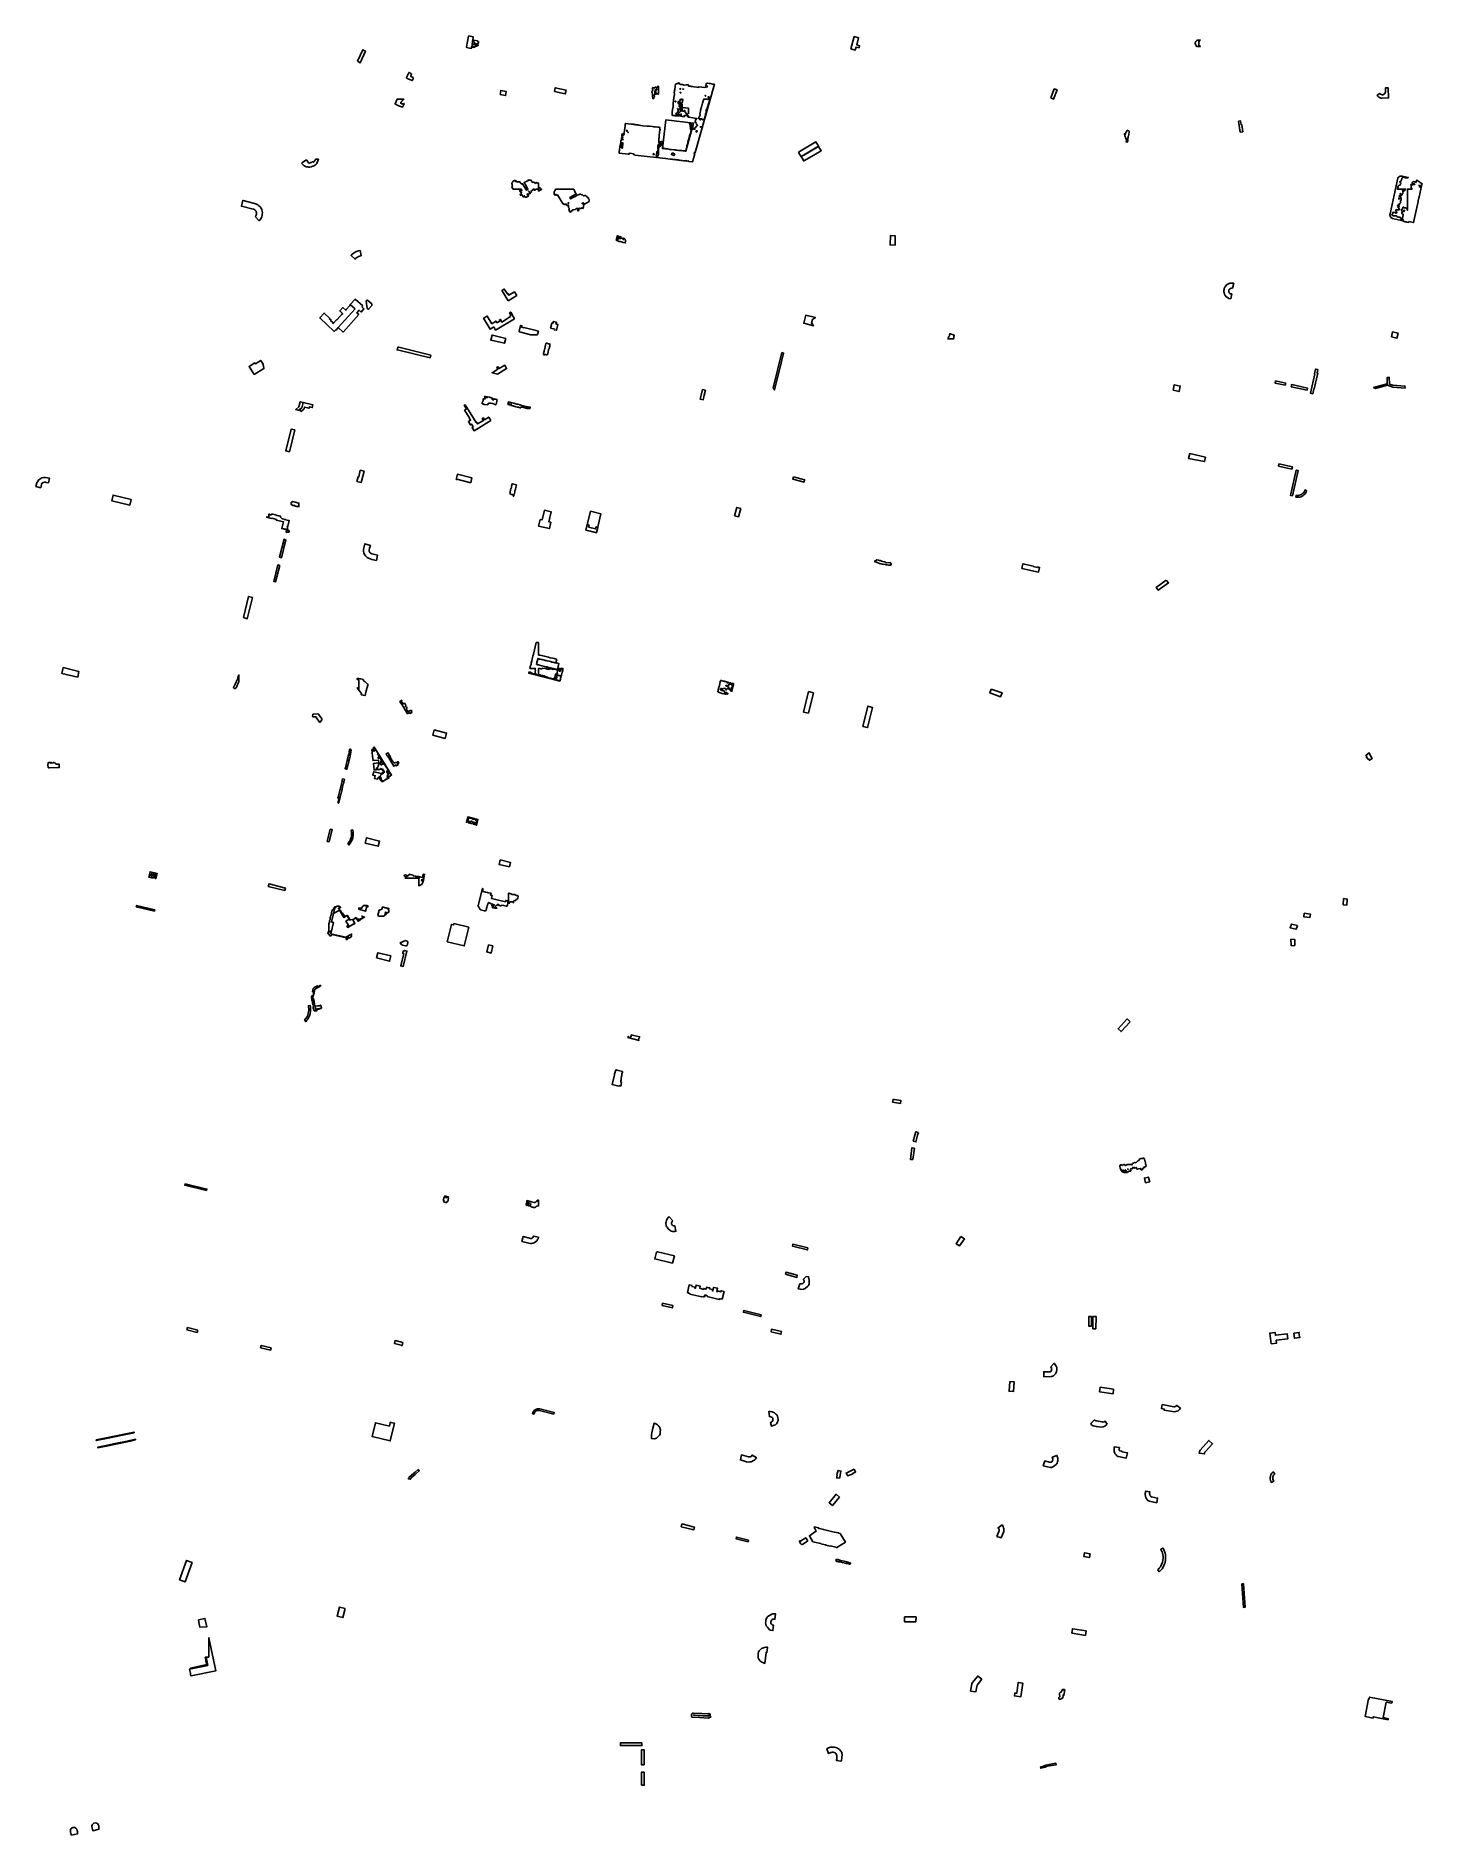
# Model space of a CAD drawing. Header units: metres. Extents: x 208941 to 211073, y 466828 to 469596.
import ezdxf

# ---------------------------------------------------------------- set-up
doc = ezdxf.new("R2010")
doc.units = ezdxf.units.M
doc.layers.add('DESCRIPTION_ERROR', color=5, linetype='Continuous')
doc.layers.add('EXCESS_ERROR', color=1, linetype='Continuous')

msp = doc.modelspace()

# ---------------------------------------------------------------- linework, layer by layer
at = {"layer": 'DESCRIPTION_ERROR'}
for points in [[(209607, 469595.5), (209614, 469594.1), (209613.1, 469589.3), (209613.4, 469589.3), (209613, 469587.6), (209613, 469585.9), (209612.3, 469584.1), (209612.4, 469582.2), (209613, 469582.7), (209614.8, 469582.7), (209615, 469582.4), (209615.9, 469582.3), (209616.4, 469581.7), (209616.4, 469582), (209617.3, 469582.8), (209616.4, 469584.4), (209615.6, 469584.8), (209615.4, 469586.3), (209614.8, 469586.8), (209614.3, 469586.6), (209614.4, 469588.8), (209614.7, 469589), (209620.3, 469587.9), (209620.8, 469587.7), (209620.9, 469587), (209621.8, 469587), (209622, 469586.4), (209622.2, 469586.4), (209622.2, 469584.7), (209620, 469583.2), (209619, 469583.3), (209618.3, 469583), (209618.3, 469582.8), (209618.9, 469582.2), (209619.8, 469582.4), (209620.6, 469582.1), (209621.2, 469582.1), (209621.8, 469581.4), (209621, 469580.9), (209620.6, 469580.9), (209619.7, 469579.8), (209618.8, 469580), (209618.4, 469581.1), (209618.2, 469581.4), (209617.8, 469581.2), (209617.4, 469579), (209617.1, 469578.8), (209616.8, 469579.2), (209616.5, 469579.2), (209616.4, 469578.5), (209616, 469578.5), (209615.5, 469579.1), (209615.3, 469579.1), (209614.9, 469577.8), (209612.9, 469578.1), (209612.6, 469578.5), (209612.8, 469578.8), (209614, 469578.7), (209614.3, 469579.2), (209612.9, 469579.3), (209612.2, 469580), (209612.4, 469580.6), (209611.9, 469580.6), (209611.8, 469579.6), (209611.4, 469579.2), (209611.2, 469577.2), (209610.8, 469576.5), (209603.5, 469577.9), (209603.5, 469578.8), (209606.8, 469595.3), (209607, 469595.5)], [(209513.9, 469537.4), (209514.8, 469538), (209514.8, 469539.2), (209515.2, 469539.5), (209516.5, 469538.9), (209517.4, 469537.8), (209518, 469537.8), (209518.3, 469537.1), (209518.8, 469537.1), (209518.8, 469536.2), (209518.6, 469536.1), (209518.4, 469535.3), (209518, 469534.4), (209517.8, 469533.4), (209521.7, 469531.4), (209521.3, 469529.5), (209520.5, 469528.1), (209520.4, 469527.2), (209520, 469527), (209519.5, 469527), (209518.9, 469527.5), (209515.9, 469528.6), (209514.8, 469529.3), (209513.3, 469529.8), (209512.3, 469530.4), (209511.5, 469530.5), (209511.1, 469530.8), (209511.3, 469531.5), (209511.6, 469532.4), (209511.8, 469532.6), (209512.2, 469533.7), (209513.1, 469535.7), (209513.3, 469535.9), (209513.3, 469536.2), (209513.9, 469537.4), (209513.9, 469537.4)], [(209493.7, 469490.9), (209493.6, 469491.3), (209496.7, 469498.2), (209507.3, 469498.2), (209506.8, 469497.7), (209505.8, 469497.6), (209505.5, 469497.2), (209505.5, 469496.9), (209505, 469496.4), (209504.8, 469495.7), (209504.2, 469495.3), (209503.6, 469494.6), (209503.6, 469494.2), (209502.7, 469493.6), (209502.8, 469492.6), (209502.5, 469492.3), (209502.5, 469492.1), (209503.9, 469490.9), (209505.6, 469491), (209506.3, 469490.8), (209507.2, 469491.5), (209507.6, 469491.4), (209507.6, 469491.1), (209506.8, 469489.2), (209506.6, 469488.8), (209506.3, 469488.2), (209505.3, 469485.8), (209504.9, 469485.8), (209504.9, 469485.9), (209504.6, 469486.3), (209504.2, 469486.6), (209503.6, 469486.4), (209497.1, 469489.3), (209497, 469489.4), (209496.4, 469489.6), (209494, 469490.7), (209493.7, 469490.9)], [(209839.7, 469426), (209839.8, 469427.4), (209840.4, 469428.7), (209840.3, 469429.8), (209840.9, 469431.6), (209841, 469433.9), (209841.8, 469436.3), (209842.2, 469438.7), (209842.9, 469439.5), (209842.3, 469441.9), (209842.3, 469443.7), (209843.3, 469444.8), (209843.8, 469444.8), (209844.2, 469443.1), (209845.3, 469443.1), (209845.8, 469443.7), (209845.9, 469444.8), (209845.7, 469445), (209843.8, 469444.9), (209843.8, 469445.2), (209845.4, 469445.3), (209845.7, 469446.1), (209846.2, 469445.8), (209846.4, 469450.6), (209847.4, 469456.3), (209847.7, 469460.6), (209848, 469460.9), (209852.5, 469460.6), (209857.1, 469459.9), (209860.1, 469459.9), (209861.2, 469459.4), (209862.8, 469459.3), (209864, 469459), (209867, 469459), (209868.5, 469458.5), (209874.8, 469457.5), (209881.4, 469456.9), (209884.3, 469456.9), (209885.3, 469456.6), (209889.7, 469456.1), (209891.6, 469455.5), (209894, 469455.5), (209897.4, 469455), (209900.6, 469455), (209900.9, 469454.8), (209900.8, 469452.1), (209901.7, 469452.1), (209901.7, 469451.8), (209901, 469449.1), (209900.4, 469448.8), (209900.3, 469446), (209899.7, 469443.7), (209899.7, 469439.2), (209899.3, 469437.8), (209899.3, 469432.1), (209900.2, 469431.7), (209900.3, 469431.4), (209900.6, 469431.4), (209901.4, 469432.3), (209901.6, 469432.3), (209901.8, 469432.9), (209902.1, 469432.8), (209902.1, 469432.2), (209902.4, 469432.2), (209902.6, 469432.6), (209903.5, 469433.2), (209903.9, 469433.2), (209904.1, 469432.7), (209904.7, 469432.8), (209905.1, 469433.2), (209905.7, 469432.8), (209906, 469431.8), (209906, 469430.9), (209905.8, 469430), (209905.8, 469428.5), (209905.6, 469428), (209905.4, 469424.2), (209905.2, 469423.1), (209905.7, 469422.6), (209908.4, 469422.4), (209910.4, 469421.9), (209912.6, 469421.8), (209916.2, 469421), (209925, 469420.3), (209926.1, 469420), (209929.4, 469419.5), (209934.7, 469419.2), (209939.2, 469418.6), (209940.1, 469418.3), (209940.6, 469418.5), (209941.3, 469420.4), (209941.4, 469422.1), (209942.3, 469423.9), (209942.6, 469426.4), (209943.8, 469430.8), (209944, 469432.2), (209944.2, 469432.4), (209945.2, 469436), (209946.1, 469438.6), (209946.7, 469442.3), (209947.6, 469444.3), (209947.9, 469446), (209948.5, 469447.1), (209948.6, 469448.9), (209949.1, 469451.3), (209949.5, 469451.9), (209949.5, 469452.1), (209947.6, 469452.1), (209947.9, 469453.2), (209947.7, 469456.6), (209948.3, 469457.3), (209948.3, 469457.8), (209947.7, 469458.2), (209946.8, 469461.2), (209947.9, 469461.4), (209948.4, 469462), (209948.9, 469461.4), (209949, 469459), (209949.2, 469458.6), (209950, 469458.4), (209949.8, 469457.8), (209948.5, 469457.6), (209949.1, 469456.8), (209949.2, 469456.2), (209950.1, 469456.2), (209950.4, 469456.6), (209950.9, 469456.6), (209951.3, 469457.3), (209952, 469457.4), (209952, 469457), (209951.5, 469456.8), (209951.9, 469455.6), (209951.6, 469455.2), (209951.5, 469453.4), (209951, 469452.1), (209954.8, 469452.1), (209954.8, 469454.2), (209955.6, 469455.1), (209956.9, 469455.5), (209957.3, 469456.6), (209958.6, 469457.4), (209958.7, 469458.8), (209958.6, 469459.2), (209958.4, 469459.2), (209957.9, 469458.8), (209957.6, 469459.3), (209957.2, 469459.6), (209957.3, 469460.6), (209957, 469461), (209956.4, 469461.2), (209956.4, 469461.6), (209956.8, 469461.7), (209956.9, 469462.1), (209956.6, 469462.1), (209956.3, 469462.4), (209955.2, 469462.9), (209955.2, 469464.1), (209956, 469464.8), (209956, 469465.4), (209955.4, 469465.8), (209955.4, 469466.4), (209956.1, 469466.6), (209956.9, 469467.7), (209957.6, 469468.1), (209957.6, 469468.7), (209951.5, 469469.8), (209944.8, 469470.5), (209944.8, 469471), (209943.7, 469471), (209943.4, 469471.2), (209944.8, 469471.4), (209944.8, 469472.6), (209942.3, 469473.5), (209941.1, 469473.2), (209940.6, 469472.9), (209938.7, 469473.1), (209938.1, 469472.6), (209938.1, 469471.9), (209939, 469471.6), (209938, 469471.6), (209937.7, 469471.8), (209935.8, 469471.9), (209934.5, 469472.4), (209932.7, 469472.3), (209930.5, 469472.9), (209924.6, 469472.9), (209923, 469473.2), (209920.7, 469473.4), (209919.8, 469473.8), (209919.8, 469478.9), (209920.6, 469482.5), (209920.7, 469484.8), (209921.2, 469486.1), (209921.2, 469489.1), (209921.6, 469490.9), (209921.6, 469493.3), (209922.1, 469495.2), (209922.1, 469498.2), (209922.4, 469498.2), (209922.7, 469501.9), (209923.1, 469502.6), (209923.3, 469505.9), (209923, 469509), (209923.3, 469510), (209923.4, 469511.6), (209924, 469513), (209924.3, 469518.1), (209925.2, 469521.6), (209926.4, 469522.1), (209928, 469522.2), (209928.5, 469522.7), (209929.4, 469522.9), (209929.6, 469523.5), (209930, 469523.8), (209930.6, 469523.4), (209930.3, 469522.4), (209930.8, 469522), (209933.3, 469520.9), (209935.8, 469521.1), (209937.2, 469520.3), (209938.2, 469520), (209938.2, 469519.7), (209941.6, 469520.3), (209944.8, 469520.3), (209944.8, 469518.5), (209947.9, 469518.5), (209948.9, 469518), (209951.2, 469517.9), (209953.6, 469517.2), (209958.1, 469516.8), (209959.7, 469516.4), (209960.6, 469516.6), (209961.2, 469517.3), (209969.4, 469516.4), (209971.8, 469516.7), (209973, 469517.4), (209974, 469517.2), (209974.2, 469517.9), (209974, 469518.6), (209973.4, 469518.2), (209972.4, 469518.4), (209971.3, 469519.6), (209971.3, 469520), (209972.2, 469520.9), (209972, 469522.1), (209972.1, 469522.2), (209972.3, 469522.2), (209972.3, 469522.3), (209972.6, 469522.6), (209974.4, 469522.7), (209976.6, 469522.2), (209978.4, 469522.2), (209982, 469521.6), (209984.8, 469521.6), (209985, 469521.2), (209955.3, 469416.1), (209954.1, 469416.3), (209953.6, 469414.2), (209954.7, 469414), (209954.3, 469412.4), (209951.3, 469401.9), (209945.8, 469402.6), (209945.6, 469402.7), (209944.8, 469402.8), (209944.8, 469403.2), (209943, 469403), (209941.8, 469403.4), (209941.3, 469403.9), (209939.9, 469403.5), (209938, 469403.5), (209937.6, 469403.6), (209935, 469404.1), (209933, 469404.1), (209931.1, 469404.3), (209929.9, 469404.6), (209929.2, 469405.1), (209926.3, 469405.1), (209924.3, 469405.7), (209921.5, 469405.7), (209919.7, 469406), (209916.8, 469406), (209910.3, 469406.8), (209910.1, 469406.9), (209909.8, 469406.9), (209862.9, 469412.4), (209862.9, 469412.4), (209861.1, 469412.7), (209861.2, 469413.9), (209860.4, 469414), (209860.1, 469414.3), (209855.2, 469415.2), (209854.8, 469415.2), (209854.2, 469414.7), (209853.7, 469414.8), (209853.6, 469413.5), (209852.6, 469413.6), (209852.6, 469413.6), (209838.3, 469415.3), (209838.6, 469418.4), (209838.8, 469419.2), (209838.9, 469420.8), (209839.4, 469425.2), (209839.7, 469426)], [(209898.7, 469506.1), (209897.9, 469506), (209897.5, 469506.6), (209896.4, 469506.7), (209896, 469507.3), (209895.4, 469506), (209894.5, 469505.8), (209894.4, 469506.6), (209894.6, 469507), (209894.6, 469508.6), (209894.4, 469509.8), (209895, 469510.9), (209895.1, 469512.7), (209894.9, 469513), (209894.2, 469513), (209893.8, 469512.5), (209893.8, 469511.9), (209893.2, 469510.3), (209893, 469507.2), (209893.2, 469506.5), (209892.4, 469503.8), (209892.5, 469502), (209891.8, 469500.8), (209891.3, 469499.2), (209890.7, 469499.3), (209890.3, 469499), (209890.3, 469499.6), (209890.6, 469499.8), (209890.4, 469500.8), (209889.7, 469501.4), (209889.5, 469502.6), (209889.7, 469506.2), (209889.1, 469508.3), (209888.5, 469508.6), (209888.8, 469510.1), (209889.6, 469511), (209890.1, 469512.7), (209889.8, 469514.4), (209889.6, 469514.8), (209890.3, 469516.2), (209890.9, 469516.2), (209891, 469515.7), (209891.8, 469515.8), (209892.2, 469515.4), (209893.2, 469515.6), (209894, 469516.6), (209894.6, 469516.6), (209895.5, 469515.7), (209897, 469515.8), (209897.3, 469516.1), (209897, 469516.7), (209897.2, 469517.6), (209898.7, 469518.2), (209898.7, 469506.1)], [(209895.6, 469513.2), (209896.4, 469513.2), (209896.3, 469513.4), (209895.8, 469513.4), (209895.6, 469513.2)], [(209934.4, 469498), (209934.4, 469497.5), (209932.6, 469497.4), (209932, 469497), (209932.2, 469495.9), (209932, 469495.6), (209931.1, 469495.4), (209930.4, 469494.8), (209929.6, 469494.8), (209929.4, 469494.5), (209929, 469494.2), (209928.8, 469492.6), (209929.3, 469492.3), (209929.7, 469492.7), (209930.2, 469492.7), (209930.5, 469493.3), (209930.9, 469493.2), (209931, 469492.7), (209931.6, 469492.7), (209932, 469493.3), (209932.7, 469493.3), (209933, 469493), (209933.4, 469492.2), (209933.3, 469490.2), (209934.1, 469489.4), (209933.6, 469488.8), (209933.9, 469487.9), (209933.2, 469487), (209933.2, 469486.4), (209933.6, 469485.8), (209935.1, 469485.6), (209935.1, 469488), (209935.4, 469488.2), (209935.4, 469489.9), (209934.8, 469492.2), (209935.4, 469493), (209935.6, 469493.8), (209936, 469494.1), (209936.2, 469497.2), (209936, 469498.2), (209934.1, 469498.2), (209934.4, 469498)], [(209931.5, 469514.2), (209931.8, 469514), (209931.8, 469513.8), (209932.7, 469513.7), (209933.2, 469514.3), (209932.4, 469514.5), (209931.5, 469514.2)], [(209932.1, 469507.9), (209932.8, 469507.8), (209933.2, 469508), (209933, 469508.6), (209932.1, 469508.6), (209932.1, 469507.9)], [(209932.6, 469498.1), (209932.6, 469498.2), (209932.2, 469498.1), (209932.6, 469498.1)], [(209936, 469513.7), (209937.4, 469513.7), (209937.4, 469513.9), (209936, 469513.9), (209936, 469513.7)], [(209968, 469496.8), (209967.8, 469495.8), (209967.6, 469495.7), (209966.8, 469492.2), (209965.9, 469490.2), (209965.4, 469487.5), (209965.1, 469487), (209964.6, 469484.4), (209964.2, 469483.8), (209964, 469482.2), (209963.5, 469481), (209962.9, 469476.7), (209962.7, 469476.4), (209962.8, 469473.5), (209962.4, 469472.9), (209962.4, 469472), (209961.7, 469471.4), (209960.6, 469469.5), (209960.8, 469468.2), (209962.1, 469468.4), (209965.4, 469468.3), (209965.8, 469468.2), (209966.3, 469467.1), (209967.5, 469466.4), (209968.2, 469466.5), (209968.7, 469466.9), (209969.3, 469468.3), (209969.9, 469469), (209970, 469471.1), (209970.7, 469472.3), (209971, 469473.2), (209971.2, 469476), (209971.8, 469476.7), (209972, 469477.6), (209972, 469479.2), (209972.4, 469481.2), (209973.4, 469483), (209973.6, 469484.3), (209974, 469484.9), (209974.1, 469486.1), (209974.9, 469487.6), (209975.2, 469489.7), (209975.9, 469491.1), (209975.9, 469491.8), (209976.4, 469492.9), (209976.6, 469494.5), (209977.3, 469496.2), (209977.4, 469497.2), (209977.8, 469497.7), (209977.8, 469498.2), (209968.6, 469498.2), (209968, 469496.8)], [(209971.1, 469503), (209971.1, 469504.3), (209970.8, 469503), (209971.1, 469503)], [(209975.4, 469500.7), (209975.9, 469500.5), (209976.7, 469501.9), (209975.4, 469501.9), (209975.4, 469500.7)], [(209924.5, 469495.2), (209924.6, 469494.4), (209924.9, 469493.9), (209925.1, 469493.9), (209925.4, 469494), (209925.5, 469495.2), (209925.1, 469495.6), (209924.8, 469495.6), (209924.5, 469495.2)], [(209928.1, 469478.3), (209927.9, 469477.9), (209928.1, 469477.1), (209927.5, 469476.4), (209927, 469476.4), (209926.4, 469476.8), (209926.1, 469476.6), (209925.6, 469475.6), (209925.8, 469475.2), (209927.4, 469474.9), (209928.2, 469474.3), (209930.2, 469474.2), (209930.6, 469474.6), (209930.8, 469475), (209929.7, 469476), (209929.7, 469476.2), (209929.4, 469476.2), (209929.4, 469476.5), (209931, 469478.4), (209930.8, 469478.8), (209929.1, 469478.8), (209928.1, 469478.3)], [(209928.2, 469483.9), (209928.2, 469484), (209928.1, 469483.9), (209928.2, 469483.9)], [(209928.2, 469481.2), (209928.5, 469480.7), (209928.4, 469480.2), (209929, 469479.7), (209929.4, 469479.7), (209930, 469481.2), (209928.7, 469481.4), (209928.2, 469481.2)], [(209928.8, 469482.5), (209929.3, 469482.5), (209929.3, 469482.7), (209928.7, 469482.7), (209928.8, 469482.5)], [(209929.7, 469491.1), (209930.3, 469490.9), (209930.5, 469490.5), (209930.5, 469489.7), (209930.9, 469489.4), (209930.9, 469488.4), (209931.2, 469488), (209930.8, 469487.4), (209930.6, 469486.8), (209931.8, 469486.7), (209932.1, 469486.8), (209932, 469488), (209932.2, 469488.2), (209932.3, 469489.6), (209932.1, 469491.2), (209931.4, 469491.5), (209929.9, 469491.5), (209929.7, 469491.1)], [(209931.2, 469484.2), (209931.5, 469483.4), (209931, 469483), (209931.6, 469482.6), (209932, 469483), (209932, 469483.6), (209932.6, 469483.4), (209932.8, 469482.5), (209933.4, 469481.8), (209933.2, 469480.2), (209933.5, 469479.7), (209934.1, 469480.3), (209934.1, 469481.6), (209933.6, 469482.6), (209933.8, 469483.2), (209933.2, 469483.6), (209933, 469484), (209932.7, 469484.2), (209932.6, 469484.5), (209931.6, 469484.8), (209931.2, 469484.2)], [(209932.8, 469478.2), (209932.7, 469478.4), (209932.6, 469478.2), (209932.8, 469478.2)], [(209933.4, 469474.9), (209932.9, 469474.7), (209932.8, 469474.3), (209933.4, 469473.2), (209933.8, 469473.2), (209933.9, 469475.4), (209933.5, 469475.6), (209933.4, 469474.9)], [(209936.3, 469484.4), (209936, 469484), (209935, 469483.7), (209935.3, 469482.6), (209935.1, 469480.9), (209935.3, 469480.4), (209936.4, 469480.1), (209937.8, 469480), (209938.1, 469480.1), (209938, 469480.7), (209938.2, 469480.8), (209939.4, 469480.7), (209938.7, 469480.3), (209938.7, 469480.1), (209939.6, 469479.2), (209939.8, 469478.3), (209940.2, 469478.2), (209940.8, 469477.4), (209941.2, 469475.9), (209941.7, 469475.8), (209942.4, 469475), (209941.9, 469473.8), (209942.8, 469473.7), (209943, 469474.2), (209943, 469475.4), (209944.4, 469476.1), (209944.8, 469475.9), (209944.8, 469484.6), (209935.6, 469485.5), (209936.3, 469484.4)], [(209849.9, 469448.9), (209850.2, 469448.8), (209850.6, 469449.1), (209850.6, 469450.2), (209850, 469450.4), (209849.9, 469448.9)], [(209851.8, 469447), (209852.5, 469447.1), (209852.2, 469447.3), (209851.8, 469447.3), (209851.8, 469447)], [(209956.8, 469449.2), (209957, 469447.8), (209957.6, 469447.9), (209958.4, 469448.8), (209958.4, 469449.5), (209956.9, 469449.6), (209956.8, 469449.2)], [(209962.4, 469467), (209962.6, 469466.6), (209963.4, 469466.6), (209964.2, 469467.2), (209963.9, 469467.6), (209963, 469467.6), (209962.4, 469467)], [(209963.2, 469455.1), (209963.4, 469455.1), (209963.6, 469455.7), (209963.2, 469455.7), (209963.2, 469455.1)], [(209964.4, 469455.8), (209964.4, 469455.6), (209964.8, 469455.7), (209964.6, 469456), (209964.4, 469455.8)], [(210620.2, 469432.4), (210618.8, 469432.4), (210618, 469433), (210618.7, 469435), (210618.5, 469436.5), (210617, 469438.6), (210616.9, 469440.7), (210616.3, 469441.7), (210616.2, 469443.1), (210615.6, 469443.6), (210615.5, 469444.3), (210615.6, 469445), (210616, 469445.2), (210616.4, 469444.2), (210617.3, 469444.6), (210617.9, 469447.2), (210618.6, 469447.8), (210618.6, 469448.4), (210619.2, 469449.7), (210620.2, 469450.7), (210620.5, 469450.7), (210621.2, 469449.7), (210622, 469450.1), (210622.4, 469449.7), (210622.8, 469448.9), (210622.8, 469447.1), (210622.3, 469444.2), (210622.1, 469443.8), (210621.8, 469442), (210621.5, 469441.3), (210621.5, 469439.5), (210621, 469438.3), (210621, 469437), (210620.6, 469435.9), (210620.6, 469433.8), (210620.5, 469433), (210620.2, 469432.4)], [(209843.2, 469430.6), (209842.1, 469430.4), (209840.9, 469429), (209841, 469428.4), (209842.2, 469426.9), (209842.2, 469425.5), (209841.2, 469425.1), (209841.4, 469424.2), (209841.8, 469424), (209842.7, 469423.1), (209843.3, 469423.1), (209843.4, 469423.3), (209843.4, 469426.9), (209844, 469428.7), (209844, 469430.3), (209843.6, 469431.6), (209843.2, 469430.6)], [(209843.6, 469439.4), (209843.9, 469439.2), (209844.2, 469440), (209843.8, 469440.2), (209843.6, 469439.4)], [(209844, 469436.3), (209844.1, 469435.7), (209844.4, 469435.9), (209844.2, 469437), (209844, 469436.3)], [(209901.4, 469429.8), (209900.9, 469430.2), (209900.3, 469430.2), (209900, 469429.8), (209900.2, 469428.1), (209900.4, 469427.6), (209900, 469426.9), (209899.4, 469427), (209899.3, 469426.2), (209899.1, 469426), (209898.7, 469425.8), (209898.7, 469427.3), (209898, 469427.2), (209897.9, 469423.6), (209898.1, 469423), (209897.9, 469422.5), (209898.6, 469421.5), (209898.2, 469420.9), (209897.9, 469419.1), (209896.4, 469417.8), (209896.4, 469415), (209895.7, 469413.6), (209895.5, 469410.7), (209896.1, 469410), (209897.5, 469410), (209897.8, 469410.2), (209897.8, 469411.2), (209898.2, 469411.7), (209898.4, 469412.5), (209898.7, 469412.5), (209898.7, 469422.4), (209899.2, 469423.2), (209899.3, 469424.9), (209900.6, 469425), (209900.8, 469426.6), (209901.4, 469426.9), (209901.8, 469426.1), (209902.3, 469426.1), (209902.4, 469426.3), (209902.8, 469429.6), (209902.4, 469430.6), (209902, 469430.8), (209901.4, 469429.8)], [(209898.8, 469429.3), (209898.7, 469428.2), (209899, 469428), (209899.3, 469428.4), (209899.3, 469429.1), (209899.6, 469429.3), (209899.3, 469429.8), (209898.8, 469429.3)], [(209903.3, 469429.2), (209904.1, 469427.6), (209904.7, 469427.5), (209904.8, 469429.3), (209904.4, 469430.8), (209904.1, 469430.8), (209903.3, 469429.2)], [(209919.6, 469415), (209919.5, 469414.3), (209918.8, 469413.8), (209918.6, 469413.5), (209920.1, 469412.5), (209921.2, 469412.4), (209922.4, 469411.8), (209923.2, 469411.9), (209923.6, 469412.4), (209923.4, 469413.1), (209923.8, 469414), (209923, 469414.3), (209922, 469415.5), (209920.7, 469415.5), (209919.6, 469415)], [(209358.8, 469402.8), (209359.2, 469402.1), (209360, 469401.6), (209360.3, 469400.5), (209360.9, 469399.9), (209362.1, 469400), (209362.7, 469400.5), (209363.3, 469400.5), (209364.1, 469401), (209365, 469401.1), (209366.3, 469402.1), (209366.8, 469402.1), (209367, 469401.7), (209367.6, 469401.5), (209368.4, 469401.6), (209370.8, 469404.7), (209371.2, 469405.4), (209371.2, 469406), (209375.8, 469406), (209375.8, 469405.9), (209374, 469400.9), (209373.2, 469399.5), (209371.7, 469397.8), (209369.6, 469396.2), (209367.6, 469395.2), (209366.5, 469395.1), (209366, 469394.8), (209365.3, 469394.6), (209364.8, 469394.2), (209364.4, 469394), (209362.8, 469393.8), (209360.5, 469393.8), (209359.2, 469394), (209357.5, 469394.4), (209355.8, 469394.9), (209353.9, 469395.9), (209352.3, 469397.2), (209352.2, 469397.3), (209352, 469397.8), (209350.4, 469399.4), (209350.7, 469400.4), (209350.9, 469400.4), (209351.3, 469401), (209353.4, 469402.6), (209354.3, 469402.8), (209356.4, 469404.6), (209358, 469404.5), (209358, 469404.5), (209358.8, 469403.7), (209358.8, 469402.8)], [(209890.7, 469414.2), (209890.9, 469413), (209891.8, 469412.9), (209892, 469414.4), (209891.2, 469414.6), (209890.7, 469414.2)], [(209692.7, 469370), (209693.4, 469370.6), (209694.6, 469370.9), (209696.2, 469372.2), (209698.1, 469372.9), (209698.6, 469373.9), (209699.2, 469374.1), (209699.6, 469374), (209699.8, 469373.6), (209700.2, 469373.8), (209701.1, 469373.5), (209701.9, 469373.8), (209703, 469373.6), (209703.7, 469372.8), (209703.8, 469371.8), (209704.8, 469371), (209704.9, 469370.6), (209705.2, 469370.7), (209705.3, 469370.5), (209705.6, 469370.7), (209706.2, 469370.8), (209707.8, 469369.9), (209708.5, 469369.9), (209709.8, 469368.6), (209710.6, 469369.2), (209711, 469370.5), (209711.8, 469370.3), (209711.8, 469370), (209712.8, 469369.1), (209712.9, 469369.1), (209713.2, 469368.7), (209714.4, 469369.4), (209714.4, 469360.7), (209715, 469361.8), (209716.7, 469362), (209717.3, 469361.5), (209717, 469360.4), (209717.3, 469360), (209719.3, 469359.9), (209714.4, 469356.9), (209714.4, 469360), (209710.6, 469360), (209709.8, 469359), (209709.2, 469358.9), (209708.9, 469358.3), (209708.2, 469358), (209707.9, 469358.4), (209708.6, 469359), (209708.5, 469359.5), (209707.9, 469360), (209706.5, 469360), (209705.6, 469359.2), (209705.6, 469358.2), (209703.8, 469357.9), (209702.9, 469357), (209702.9, 469356.6), (209703.6, 469356), (209703.6, 469355.8), (209702.6, 469355.4), (209701.1, 469355.5), (209700.7, 469355.8), (209700, 469355.5), (209700.2, 469354.8), (209701.3, 469354.9), (209701.4, 469354.7), (209701.7, 469352.9), (209701.4, 469352.5), (209701.1, 469352.5), (209700.6, 469353), (209700.1, 469353), (209699.9, 469352.5), (209699.2, 469352.3), (209698.7, 469352.3), (209698.2, 469352.6), (209697.5, 469352.5), (209697.1, 469351.1), (209697.7, 469350.4), (209698.9, 469350.1), (209698.8, 469349), (209698.2, 469349.2), (209697.7, 469348.6), (209696.3, 469348), (209696.2, 469347.7), (209694.1, 469347.7), (209692.6, 469348.4), (209692.1, 469348.1), (209691, 469348.1), (209690.6, 469348.3), (209689.4, 469351), (209688.7, 469351.4), (209688.2, 469351.6), (209688.1, 469351.1), (209687.4, 469350.4), (209686.6, 469350.5), (209686.3, 469350.8), (209686.7, 469352), (209688.1, 469353.1), (209687.9, 469354.7), (209688.4, 469355.4), (209687.9, 469355.8), (209687, 469355.8), (209686.9, 469356), (209686.1, 469355.8), (209686.1, 469356.4), (209685.5, 469357.3), (209685.5, 469358), (209685.7, 469358.3), (209688.8, 469358.2), (209688.2, 469358.5), (209688.1, 469359.8), (209675.1, 469360), (209673.4, 469362.7), (209673.5, 469363.7), (209674.2, 469364.5), (209674.2, 469365.2), (209673.8, 469365.7), (209673.7, 469367), (209673.1, 469368.5), (209673.5, 469369.8), (209674.9, 469371.2), (209675.1, 469372), (209677.3, 469373.3), (209678.2, 469373.2), (209678.5, 469372.8), (209679.2, 469373.2), (209680.2, 469372.5), (209681.2, 469370.7), (209682, 469371.2), (209682.4, 469371), (209685.4, 469371.2), (209686.8, 469369.8), (209686.8, 469369.1), (209687.9, 469368.2), (209689.8, 469368), (209689.9, 469368.1), (209695.7, 469358.5), (209698, 469359.8), (209693.6, 469367.4), (209693.6, 469368.1), (209693.2, 469368.4), (209693, 469369), (209692.6, 469369), (209692.1, 469369.9), (209692.7, 469370)], [(209678.3, 469372.2), (209678.6, 469371.7), (209679.1, 469371.7), (209679.5, 469372.3), (209678.5, 469372.7), (209678.3, 469372.2)], [(209742, 469351.3), (209741.6, 469351.7), (209740.6, 469351.7), (209740.1, 469350.8), (209739.6, 469350.7), (209738.2, 469351.9), (209738.2, 469354.1), (209738.5, 469354.7), (209738.6, 469356.4), (209739, 469356.8), (209739.7, 469357.2), (209740.1, 469357.9), (209740.2, 469359.2), (209740.9, 469360), (209755.2, 469360), (209755.3, 469359.8), (209755.6, 469360), (209760.9, 469360), (209761.1, 469359.7), (209761.4, 469360), (209766.1, 469360), (209766.4, 469359.6), (209767, 469360), (209768.5, 469360), (209768.9, 469359.6), (209769.4, 469358.9), (209770.9, 469354.6), (209772.1, 469352.9), (209772.1, 469352.3), (209770.8, 469351.6), (209770.7, 469351.6), (209770.7, 469351.5), (209762.5, 469346.9), (209763.7, 469344.8), (209769.4, 469348.1), (209769.8, 469348.1), (209770, 469348.3), (209772.5, 469349.4), (209773.8, 469350.5), (209775.2, 469351), (209776.8, 469351.9), (209778, 469352.3), (209778.4, 469352), (209779.4, 469352.2), (209780.3, 469351.3), (209781.4, 469351.3), (209781.8, 469351.1), (209783, 469350.2), (209783.6, 469349.5), (209784.4, 469349.5), (209785, 469350), (209786.3, 469350.2), (209786.9, 469350), (209787.1, 469349.5), (209788, 469349.2), (209788.7, 469348.1), (209789.8, 469347.6), (209789.9, 469346.6), (209791, 469346.5), (209791.4, 469345.2), (209792.3, 469343.9), (209792.4, 469342.1), (209792.6, 469341.6), (209792.5, 469341.1), (209785.3, 469336.8), (209784.1, 469336.8), (209783.9, 469337.2), (209783.9, 469338.1), (209783.4, 469338.7), (209783, 469338.6), (209782.9, 469337.5), (209783.4, 469337), (209783.8, 469335), (209783.2, 469333.9), (209783.5, 469333), (209783.4, 469332), (209782.8, 469331.2), (209782.4, 469331), (209782.4, 469330.8), (209782.8, 469330.7), (209782.8, 469330.2), (209781.2, 469330.4), (209781, 469331.4), (209780.8, 469331.4), (209780.6, 469330.4), (209780, 469330.2), (209778.8, 469330.1), (209778.5, 469330.4), (209777.9, 469330.4), (209776.4, 469329.6), (209776.3, 469327.4), (209775.6, 469326.6), (209775, 469326.5), (209774.4, 469327.4), (209774.8, 469328.3), (209774.8, 469329.2), (209775.8, 469329.4), (209776, 469330), (209775.7, 469330.3), (209774.5, 469330.2), (209774.3, 469330.4), (209773.6, 469330.3), (209772.8, 469330.6), (209772.8, 469329.8), (209771.5, 469329.4), (209770.8, 469328.4), (209767.4, 469328.2), (209767, 469327.8), (209766.2, 469327.7), (209765.8, 469327), (209766.5, 469327), (209766.6, 469326.6), (209765.2, 469326.6), (209764.4, 469326), (209763.6, 469325.8), (209764.1, 469325), (209763.5, 469324.7), (209762.2, 469325.4), (209761.4, 469326.1), (209761.4, 469327.4), (209761, 469329.1), (209761.6, 469329.8), (209761.7, 469330.6), (209761.2, 469331.2), (209760.5, 469331.5), (209760.5, 469334.8), (209759.8, 469334.5), (209758.8, 469334.8), (209758.2, 469334.4), (209757.6, 469335.1), (209757.4, 469336.7), (209756.4, 469336.9), (209755.7, 469336.8), (209755.7, 469336.2), (209755.2, 469336.1), (209755.1, 469336.8), (209754.6, 469336.7), (209754.6, 469336.3), (209754.4, 469336.3), (209753.3, 469337.2), (209752.9, 469337.2), (209752.7, 469336.8), (209752.3, 469336.8), (209743.5, 469351.2), (209742.2, 469350.5), (209742, 469351.3)], [(211030.4, 469350.5), (211030.4, 469350.5), (211036.2, 469376.6), (211036.8, 469377.7), (211037.7, 469378.6), (211038.5, 469379.3), (211039.6, 469379.8), (211040.8, 469380.1), (211041.9, 469380.1), (211042.9, 469379.9), (211052.1, 469377.9), (211052.2, 469377.8), (211051.8, 469377.5), (211047.5, 469377.5), (211045.4, 469378.6), (211043.9, 469378.6), (211043.8, 469378.3), (211044, 469377.8), (211043, 469377.2), (211042.7, 469376.4), (211041.8, 469376), (211042, 469375), (211041.4, 469373.3), (211040.9, 469372.8), (211040.9, 469371.7), (211038.7, 469371.4), (211039, 469370.8), (211039.9, 469370.6), (211041, 469369.2), (211040.4, 469368.5), (211040.2, 469367.4), (211039.8, 469366.9), (211039.9, 469366.4), (211039.6, 469365.8), (211037.4, 469365.6), (211036.9, 469365.2), (211036.7, 469364.5), (211036, 469364.2), (211036.6, 469362.4), (211036.1, 469361.2), (211035.6, 469360.9), (211035.5, 469360), (211048, 469360), (211048, 469359.7), (211047, 469358.3), (211046.3, 469357.9), (211046.2, 469357.3), (211045.3, 469357.9), (211043.3, 469357.9), (211043.3, 469357.3), (211043.6, 469356.8), (211044.1, 469355.2), (211043.9, 469354.6), (211044, 469353.5), (211043.3, 469353.1), (211042.6, 469352.2), (211042.3, 469350.8), (211040, 469350.2), (211038.8, 469350.5), (211038.5, 469350.2), (211038.2, 469349.6), (211038.5, 469348.8), (211039.1, 469348.7), (211039.3, 469349.5), (211039.6, 469349.6), (211040.3, 469348.3), (211040.8, 469348), (211041.2, 469343.9), (211040.9, 469342.4), (211040.4, 469342.3), (211040, 469341.6), (211040, 469338.6), (211039.3, 469337.8), (211039.2, 469337), (211038.7, 469336.8), (211038.6, 469336.4), (211038.1, 469336.8), (211037.5, 469336.8), (211037.2, 469335.6), (211036.2, 469335.5), (211035.4, 469334.6), (211035.4, 469334.2), (211035.6, 469333.8), (211036.6, 469333.6), (211037.2, 469334.5), (211038.1, 469334.3), (211038.4, 469333.7), (211038.2, 469333.2), (211037.2, 469333), (211036.4, 469333.2), (211036.1, 469332.7), (211037.9, 469329.7), (211038.7, 469329), (211038.6, 469328.5), (211038.1, 469328.2), (211035.1, 469328.2), (211033.9, 469328.4), (211033.4, 469328.2), (211033.3, 469327.6), (211032.5, 469327.1), (211033.7, 469326.2), (211033.7, 469325.5), (211034.4, 469325), (211034.4, 469323.7), (211033.7, 469323.2), (211031.5, 469324.2), (211028.9, 469324.7), (211028.6, 469324.4), (211028.5, 469323.1), (211028.3, 469323), (211028.3, 469321.7), (211027.4, 469321.4), (211027, 469321), (211027, 469320.6), (211027.2, 469319.8), (211027.9, 469319.2), (211028.6, 469318.9), (211030, 469318.8), (211031.9, 469319), (211032.7, 469318.7), (211033.3, 469318.8), (211034.4, 469318.2), (211035.1, 469317.1), (211035.6, 469316.9), (211036.3, 469316.9), (211036.7, 469316.6), (211039.1, 469316.6), (211041.1, 469315.2), (211041.1, 469315), (211040.3, 469314.2), (211040.6, 469313.9), (211043, 469314), (211043.3, 469314.5), (211043.2, 469315.1), (211044, 469317.2), (211044.4, 469321.1), (211044.1, 469321.4), (211042.9, 469321.8), (211042, 469323), (211042.1, 469323.6), (211043.4, 469324.8), (211043.4, 469325), (211043.6, 469325), (211043.6, 469325.3), (211042.9, 469325.5), (211042.3, 469326.6), (211041.7, 469327.1), (211041.7, 469328.3), (211043, 469328.9), (211042.9, 469329.6), (211043.5, 469330.2), (211044.1, 469332), (211045, 469332.1), (211046.5, 469331.3), (211048.1, 469331.2), (211048.4, 469330.8), (211049.3, 469330.6), (211050.6, 469328.5), (211050.5, 469327.6), (211050.7, 469327.4), (211050.7, 469360), (211058, 469360), (211057.6, 469360.8), (211056.8, 469361.2), (211056.5, 469361.6), (211056.5, 469364.4), (211056.7, 469365.5), (211056.5, 469366.6), (211055.9, 469366.9), (211056.2, 469367.2), (211056.6, 469366.7), (211058.9, 469366.4), (211060.2, 469367), (211062.2, 469367.3), (211062.2, 469367.5), (211061.3, 469367.9), (211058.5, 469368.2), (211058.2, 469368.7), (211058, 469369.9), (211059.2, 469371.2), (211059.6, 469371.4), (211061.3, 469371.5), (211062, 469371.2), (211061.9, 469370.8), (211064.2, 469370.3), (211064.9, 469373.6), (211065.2, 469373.5), (211066.9, 469372.6), (211069.1, 469371.1), (211073.3, 469368.1), (211073.3, 469367.4), (211073.1, 469366.8), (211072.9, 469366.3), (211072.6, 469364.4), (211072.2, 469363.9), (211072.1, 469362.6), (211071.7, 469361.6), (211071.6, 469359.7), (211069, 469348.2), (211068.7, 469347.5), (211068.6, 469346.7), (211067.6, 469342.1), (211067.5, 469341.8), (211067.3, 469340.9), (211060.1, 469308.5), (211053.2, 469310), (211053, 469308.9), (211052.7, 469308.7), (211049.8, 469309.3), (211048.7, 469309.8), (211047.6, 469309.8), (211044.4, 469310.5), (211043.8, 469310.9), (211044.3, 469312.9), (211042.3, 469313.4), (211042, 469311.9), (211041.6, 469311.9), (211027.9, 469315), (211026.2, 469315.7), (211025.4, 469316.4), (211024.6, 469317.4), (211024.1, 469318.7), (211024, 469319.9), (211024, 469320.8), (211024.1, 469321.8), (211030.4, 469350.5), (211030.4, 469350.5)], [(211068.2, 469365.4), (211068.7, 469365.2), (211069.2, 469364.6), (211069.2, 469363.4), (211070.2, 469363.2), (211071.2, 469363.4), (211071.8, 469364.9), (211071.6, 469365.2), (211070.5, 469365.6), (211068.2, 469365.6), (211068.2, 469365.4)], [(209692.6, 469349.4), (209692.6, 469349.8), (209692.2, 469349.5), (209692.6, 469349.4)], [(209698.7, 469356.7), (209698.9, 469356.7), (209698.9, 469357.1), (209698.7, 469357.2), (209698.7, 469356.7)], [(209759.6, 469338), (209760.2, 469338), (209760.5, 469337.8), (209760.5, 469339.2), (209759.8, 469338.7), (209759.6, 469338)], [(209781.7, 469338.1), (209781.7, 469337.5), (209782.6, 469337.3), (209782.8, 469337.6), (209782.7, 469338.5), (209782.2, 469338.7), (209781.7, 469338.1)], [(211037.5, 469344), (211038.4, 469345.2), (211038.4, 469345.9), (211038.1, 469346.4), (211037.5, 469346.2), (211037.5, 469344)], [(211039.7, 469352.8), (211039.8, 469352.5), (211040.2, 469352.5), (211040.4, 469353.1), (211039.8, 469353.4), (211039.7, 469352.8)], [(211044.7, 469327.3), (211044.7, 469327), (211045.3, 469326.2), (211045, 469325.6), (211045.3, 469325.4), (211045.8, 469325.5), (211045.7, 469326.2), (211046.3, 469326.5), (211046.3, 469327.2), (211045.1, 469327.6), (211044.7, 469327.3)], [(209836.1, 469287.2), (209837.6, 469287.5), (209839.1, 469286.8), (209841.4, 469286.8), (209841.4, 469286.5), (209840.2, 469286.5), (209839.9, 469285.3), (209838.6, 469285.1), (209838.2, 469284.7), (209838, 469283.9), (209838.4, 469283.6), (209839, 469283.8), (209839.3, 469284.2), (209840.8, 469284), (209841.2, 469284.4), (209842.7, 469284.5), (209843.9, 469284), (209844.1, 469283.6), (209844.1, 469282.8), (209844.6, 469282.4), (209845.1, 469282.4), (209845.9, 469283.3), (209845.9, 469283.5), (209845.3, 469283.8), (209845.3, 469284.4), (209845.8, 469284.6), (209846.3, 469284), (209846.3, 469283.3), (209847.1, 469282.9), (209847.5, 469282.1), (209848.1, 469281.6), (209848, 469279.9), (209848.2, 469279.6), (209847.7, 469277.3), (209847.6, 469277.4), (209844.4, 469278), (209843.6, 469278.5), (209841.5, 469278.7), (209839.7, 469279.2), (209838.8, 469279.6), (209838.4, 469279.6), (209836.8, 469280), (209836.3, 469280.2), (209836, 469280.5), (209836, 469281), (209836.3, 469281.4), (209836.2, 469282.8), (209836.6, 469283.3), (209837.9, 469283.8), (209837.9, 469284.4), (209837.3, 469284.8), (209836.1, 469285.2), (209835.6, 469285), (209835.5, 469283.9), (209835, 469283.4), (209834.9, 469282.4), (209834.6, 469282.3), (209834.3, 469281), (209834.1, 469280.7), (209833.9, 469280.7), (209835.8, 469288.4), (209836.1, 469287.2)], [(209726, 469123.2), (209727.1, 469123.1), (209729.5, 469122.2), (209730.7, 469122.1), (209731.8, 469121.6), (209731.9, 469121.3), (209731.7, 469118.3), (209730.6, 469115), (209730.4, 469113.6), (209729.9, 469112.6), (209728.9, 469107.1), (209728.1, 469105.6), (209727.4, 469104.8), (209726.4, 469104.8), (209725.2, 469105.6), (209724.2, 469105.4), (209724.1, 469105.2), (209722.8, 469105.2), (209722.2, 469105.3), (209722, 469105.7), (209722.1, 469107.3), (209722.9, 469110.6), (209722.9, 469110.7), (209722.9, 469110.8), (209724.6, 469117.6), (209724.8, 469118.5), (209725, 469119.3), (209725.8, 469122.5), (209726, 469123.2)], [(210344.8, 469131), (210345.2, 469132.1), (210345.2, 469132.9), (210346.2, 469133.6), (210346.3, 469134.4), (210346.6, 469134.5), (210346.7, 469135.2), (210346.3, 469135.4), (210346.3, 469136.2), (210347, 469137.1), (210348.1, 469137.1), (210349.1, 469136.6), (210352.8, 469135.7), (210353.3, 469135.2), (210353.8, 469135.1), (210353.6, 469133.9), (210353.3, 469133.4), (210353.3, 469131.4), (210352.8, 469129.6), (210344.2, 469129.6), (210344.2, 469130.4), (210344.3, 469130.7), (210344.8, 469131)], [(209631.6, 469037.4), (209631.6, 469039), (209632.3, 469039.1), (209632, 469039.3), (209632, 469040), (209631.5, 469040.4), (209631.5, 469041), (209631.8, 469041.2), (209632.5, 469041.2), (209635, 469040.6), (209635.6, 469040.4), (209636, 469040.4), (209639, 469039.7), (209640.2, 469039.2), (209642.2, 469038.8), (209642.8, 469038.4), (209643.6, 469038.1), (209643.7, 469037), (209643.5, 469036.1), (209643.7, 469035.9), (209643.7, 469035.9), (209643.7, 469035.9), (209644, 469035.7), (209644.8, 469035.6), (209645.1, 469035.6), (209645.1, 469035.6), (209645.3, 469035.6), (209645.6, 469036.1), (209645.9, 469037.4), (209647.6, 469036.9), (209648.5, 469036.9), (209650, 469036.3), (209650.6, 469035.5), (209650.4, 469033.6), (209649.5, 469030.8), (209649.4, 469029.6), (209648.9, 469028.9), (209647.8, 469028), (209647.2, 469028.4), (209646.8, 469029.1), (209645.5, 469029.2), (209644.6, 469030.1), (209643.6, 469030.2), (209642.9, 469030), (209640.7, 469030.8), (209638.4, 469030.8), (209637.2, 469030.4), (209636.8, 469030), (209636.5, 469028.5), (209635.9, 469028.2), (209631.8, 469028.5), (209630.5, 469028.9), (209629.3, 469029.7), (209627.9, 469029.7), (209627.8, 469030.5), (209628.3, 469032.6), (209628.5, 469032.7), (209628.6, 469033.6), (209629, 469034.2), (209629.2, 469036.6), (209629.4, 469037.4), (209631.6, 469037.4)], [(209632.7, 469037.4), (209632.7, 469037.5), (209632.3, 469037.4), (209632.7, 469037.4)], [(209633.5, 469039.4), (209634.4, 469039.4), (209634, 469040), (209633.3, 469040), (209633.5, 469039.4)], [(209635.2, 469039.1), (209635.4, 469039), (209635.4, 469039.6), (209635.2, 469039.6), (209635.2, 469039.1)], [(209641.8, 469037.4), (209642.3, 469037.4), (209642.3, 469037.5), (209642, 469037.6), (209641.8, 469037.4)], [(209701.1, 469024.3), (209701.8, 469024.2), (209701.6, 469023.7), (209701, 469023.4), (209701.3, 469022.3), (209700.2, 469022.3), (209700.2, 469022.9), (209699, 469022.4), (209696.6, 469022.6), (209695.9, 469023), (209694.4, 469023.1), (209693.8, 469023.6), (209693, 469023.6), (209692.6, 469024), (209691.2, 469024.2), (209691.1, 469024.4), (209688.5, 469024.6), (209688.1, 469024.8), (209687.2, 469024.7), (209686.9, 469023.7), (209686.2, 469023.5), (209685.1, 469024), (209684.2, 469024.1), (209683.7, 469024.6), (209681.3, 469024.7), (209679.6, 469025), (209678.6, 469025.5), (209677.7, 469025.6), (209677.2, 469026), (209676.2, 469026.1), (209675.6, 469026.6), (209674.4, 469027), (209673.7, 469026.7), (209671.9, 469027), (209671.7, 469027.3), (209672.3, 469027.6), (209672.4, 469028), (209672.2, 469028.2), (209671.9, 469029), (209671.1, 469028.8), (209670.4, 469028), (209669.5, 469028), (209669.4, 469028.6), (209668.9, 469029), (209669, 469030.3), (209668.6, 469031.5), (209668.3, 469031.4), (209668.3, 469028.6), (209667.2, 469028.6), (209668, 469032.1), (209668.2, 469032.5), (209668.5, 469032.5), (209670.6, 469032), (209670.8, 469031.6), (209671.6, 469031.7), (209672.2, 469031.6), (209672.4, 469031.4), (209673.2, 469031.3), (209673.6, 469030.9), (209674.1, 469031.1), (209676.1, 469030.6), (209676.2, 469030.6), (209676.5, 469030.5), (209681.1, 469029.4), (209681.9, 469029.1), (209682.1, 469029.2), (209684.6, 469028.5), (209685.1, 469028.2), (209686.1, 469028.2), (209686.7, 469028), (209687.2, 469027.6), (209687.8, 469027.8), (209688, 469027.7), (209689.1, 469026.8), (209690.6, 469026.4), (209692.3, 469026.2), (209693.4, 469025.6), (209694.8, 469025.8), (209695.9, 469025.4), (209696.2, 469025), (209697.1, 469024.8), (209698.3, 469025.2), (209700.4, 469024.7), (209701.1, 469024.3)], [(209674.3, 468906.5), (209680.6, 468904.9), (209679.1, 468899), (209678.9, 468899), (209678.8, 468898), (209678.3, 468897.1), (209677.9, 468895.7), (209677.8, 468893.9), (209677.8, 468893.7), (209677.3, 468891.9), (209677, 468891.4), (209676.8, 468890.2), (209676, 468889.8), (209676.2, 468889.2), (209676.2, 468887.8), (209676.2, 468887.8), (209675.6, 468887.6), (209675.3, 468887.9), (209675.5, 468889.1), (209675.4, 468889.6), (209674, 468890), (209672.6, 468890), (209671.8, 468890.6), (209671.4, 468891.2), (209670.5, 468891.2), (209670.4, 468892.3), (209670.6, 468893.4), (209670.7, 468893.5), (209670.8, 468894.2), (209672, 468899.2), (209672, 468899.2), (209672.1, 468899.3), (209672.6, 468901.7), (209672.8, 468901.9), (209672.9, 468902.8), (209673.8, 468906.4), (209674.3, 468906.5)], [(209336, 468873.7), (209334.8, 468874), (209335, 468874.3), (209335.3, 468874.4), (209335.2, 468874.8), (209333.6, 468875.4), (209333.6, 468876.1), (209334, 468876.2), (209334.2, 468877), (209334, 468878.3), (209335.7, 468878.8), (209335.6, 468879.2), (209335.8, 468879.4), (209339.9, 468878.4), (209345.8, 468877), (209345.8, 468871.4), (209344.4, 468871.5), (209342.7, 468871.9), (209341.2, 468872.4), (209340.8, 468872.4), (209339.3, 468872.8), (209339, 468872.9), (209338.7, 468872.9), (209338, 468873.1), (209337.7, 468873.4), (209336.5, 468873.5), (209336.1, 468873.5), (209336, 468873.7)], [(209338.3, 468873.5), (209338.9, 468873.5), (209338.9, 468873.6), (209338.3, 468873.7), (209338.3, 468873.5)], [(209330.5, 468850.1), (209330.6, 468850.1), (209331, 468850), (209328.3, 468839.3), (209328.2, 468838.1), (209328.5, 468837), (209329.4, 468835.7), (209330.3, 468834.9), (209330.3, 468834.7), (209329.3, 468835), (209329.2, 468834.5), (209329.9, 468834.2), (209330.6, 468833.6), (209330.6, 468832.7), (209329.7, 468832.2), (209329.2, 468832.6), (209328.2, 468832.7), (209327.5, 468832.1), (209326.8, 468832), (209326.2, 468832.3), (209326.2, 468833.4), (209326.3, 468833.8), (209327, 468836), (209326.9, 468836.9), (209325.8, 468836.6), (209325.4, 468836.9), (209323.6, 468836.9), (209322.8, 468837.2), (209321.6, 468837.4), (209321.2, 468837.8), (209320.1, 468837.8), (209319.7, 468837.6), (209319.3, 468837.7), (209321.9, 468848.2), (209311.1, 468850.7), (209311.3, 468851.6), (209303.9, 468853.7), (209303.8, 468853.4), (209296, 468855.5), (209296, 468855.5), (209296.9, 468855.6), (209297.9, 468855.2), (209299.7, 468855.1), (209299.7, 468860.2), (209300.9, 468859.8), (209301.2, 468859.1), (209301.7, 468858.7), (209303.2, 468859.1), (209303.6, 468859.8), (209305.6, 468859.7), (209309.6, 468858.8), (209309.8, 468858.7), (209310.2, 468858.6), (209310.8, 468858.5), (209312.5, 468858.1), (209312.6, 468858), (209314.4, 468857.6), (209315.6, 468857.2), (209317.7, 468856.7), (209317.7, 468856.4), (209317.5, 468855.3), (209320.7, 468852.3), (209320.8, 468852.7), (209322.5, 468852.3), (209323.2, 468852), (209324.7, 468851.7), (209325.5, 468851.5), (209325.7, 468851.3), (209327.6, 468850.9), (209329.8, 468850.3), (209330.5, 468850.1)], [(209327.6, 468840.8), (209327.8, 468840.8), (209328, 468841.3), (209327.6, 468841.4), (209327.6, 468840.8)], [(210230.6, 468787.6), (210232.6, 468787.9), (210233, 468788.8), (210234.6, 468789.5), (210237.5, 468789.4), (210238.6, 468788.9), (210239.9, 468788.8), (210242, 468787.9), (210243, 468787.8), (210243.5, 468787.4), (210246.4, 468786.8), (210248.3, 468786), (210249.4, 468785.2), (210255.7, 468785.5), (210256.2, 468785.3), (210255.7, 468784.3), (210255.8, 468784), (210256.4, 468783.5), (210257.2, 468783.5), (210257.3, 468783.1), (210256.8, 468782.8), (210256.4, 468781.6), (210256.1, 468781.3), (210253.1, 468781.4), (210250.8, 468781.9), (210249.7, 468781.8), (210249.2, 468781.9), (210249.1, 468782), (210247.8, 468782.4), (210245.2, 468782.8), (210244.8, 468782.7), (210239.5, 468784), (210239.3, 468784.2), (210238.6, 468784.3), (210234.4, 468785.9), (210234.2, 468786.1), (210233.3, 468786.5), (210232.9, 468786.5), (210232.1, 468786.7), (210231.9, 468786.8), (210230.6, 468787.6)], [(209711.2, 468662.8), (209711.4, 468662.8), (209712.8, 468662.4), (209712.8, 468662.4), (209713.2, 468662.3), (209714.4, 468662), (209714.4, 468643.3), (209716.4, 468643.3), (209723.5, 468641.3), (209729.9, 468640), (209732.2, 468639.1), (209736.5, 468638.4), (209738.4, 468637.7), (209741.6, 468637.1), (209742.4, 468636.6), (209742.2, 468634.8), (209741.5, 468633.6), (209741.5, 468631.9), (209742.4, 468631.2), (209742.1, 468631), (209739.6, 468631.3), (209738.4, 468631.8), (209735, 468632.4), (209732.9, 468633.2), (209727.5, 468634.2), (209724.8, 468635), (209723.3, 468635.2), (209721.1, 468636), (209715.8, 468637.1), (209714.5, 468637.6), (209714.4, 468637.3), (209713.8, 468637.3), (209713.2, 468636.4), (209713, 468634.8), (209712, 468632.4), (209711.5, 468629), (209712.6, 468628.4), (209714.3, 468628.1), (209715.6, 468627.5), (209719.7, 468626.9), (209723.8, 468625.7), (209727.4, 468625.1), (209729.6, 468624.1), (209736.4, 468622.8), (209736.4, 468622.6), (209737.2, 468622.4), (209737.4, 468622.2), (209738.8, 468622.2), (209740.6, 468621.5), (209740.6, 468621.4), (209738, 468621.5), (209737.1, 468621.1), (209735, 468622.1), (209731.7, 468622.1), (209731, 468621.7), (209729.3, 468621.7), (209728.3, 468621.4), (209728.2, 468621.6), (209727, 468621.5), (209726.5, 468621.8), (209726.5, 468622.1), (209727.4, 468622.3), (209727.2, 468622.7), (209725.1, 468622.4), (209724.7, 468622.7), (209720.4, 468622.9), (209720.3, 468622.7), (209719.6, 468622.7), (209719.4, 468622.3), (209718.1, 468622.1), (209717.3, 468622.2), (209716.7, 468622.7), (209714.4, 468622.7), (209714.4, 468612.7), (209716.9, 468613), (209717.3, 468612.4), (209718.8, 468611.6), (209720, 468611.8), (209722.1, 468611.2), (209723.4, 468611.4), (209723.6, 468610.8), (209724.7, 468610.2), (209728.6, 468609), (209729.4, 468608.4), (209732.8, 468607.9), (209734.3, 468607.1), (209735, 468607), (209735.5, 468606.5), (209736.8, 468606.5), (209737, 468607.2), (209739.8, 468607.3), (209740.1, 468607.6), (209740.1, 468608.5), (209739.4, 468608.9), (209739.2, 468609.6), (209739.8, 468610.4), (209739.7, 468611), (209740.6, 468612.4), (209740.6, 468613.8), (209740.9, 468614.2), (209741.3, 468614.2), (209742.7, 468614), (209743.3, 468613.4), (209743.6, 468613.6), (209743.7, 468614.6), (209743.2, 468615.1), (209743.2, 468616.8), (209743.4, 468617.2), (209742.8, 468617.9), (209742.8, 468618.2), (209743.3, 468618.7), (209744, 468618.7), (209744.4, 468619.1), (209744.8, 468620.6), (209744.3, 468621), (209743.8, 468620.3), (209743.2, 468620.2), (209741.4, 468621.1), (209743.3, 468621.2), (209743.6, 468622.7), (209747.4, 468622.7), (209746.9, 468621), (209746.6, 468620.9), (209746.1, 468620.2), (209746.2, 468618.5), (209747.9, 468618.4), (209748.4, 468619.6), (209748.8, 468619.8), (209749, 468621.1), (209749.2, 468621.4), (209749.1, 468622.7), (209752.2, 468622.7), (209752, 468621.6), (209752, 468620.8), (209751.5, 468618.7), (209751, 468618.9), (209749, 468610.1), (209748.8, 468610), (209748.8, 468609.4), (209748.9, 468609.3), (209747.6, 468603.6), (209747, 468603.7), (209746.9, 468603.2), (209699.1, 468615.4), (209699.2, 468615.7), (209699.5, 468616.1), (209699.8, 468617.2), (209700.2, 468616.3), (209701.3, 468616.9), (209702.6, 468616.8), (209702.9, 468616.2), (209702.5, 468616.1), (209702.4, 468615.7), (209704, 468615.5), (209706, 468614.6), (209707.7, 468614.5), (209708.3, 468614.2), (209709.7, 468614), (209710.1, 468613.8), (209711.4, 468613.8), (209710.6, 468614), (209710.3, 468614.5), (209709.5, 468614.9), (209709.1, 468615.7), (209709.2, 468616.7), (209709, 468617.3), (209709.2, 468617.5), (209709.4, 468618.7), (209709.6, 468619.1), (209709, 468621.2), (209709.2, 468622.7), (209701.1, 468622.7), (209701.5, 468625), (209701.6, 468625.5), (209702.8, 468628.6), (209703, 468630.7), (209704.2, 468634.4), (209704.6, 468637.2), (209705.8, 468641.6), (209705.8, 468642.3), (209706.1, 468643.3), (209706.4, 468644), (209706.4, 468644.7), (209710.9, 468662.5), (209711.2, 468662.8)], [(209252.6, 468609.7), (209253.5, 468612.6), (209253.6, 468602.4), (209252.6, 468600.2), (209249.6, 468593.8), (209248.9, 468592.5), (209248.6, 468592.1), (209248.1, 468592.1), (209247.7, 468591.6), (209246.5, 468591.4), (209246, 468591.7), (209246, 468592.7), (209245.2, 468592.9), (209245.6, 468594.7), (209246.3, 468596.1), (209247, 468597), (209248.1, 468599.9), (209249.4, 468601.7), (209249.8, 468603.8), (209250.1, 468604.3), (209251.2, 468606.2), (209251.7, 468608.2), (209251.9, 468608.7), (209252.6, 468609.7)], [(209702.2, 468616.2), (209702.2, 468616.3), (209701.4, 468616.2), (209702.2, 468616.2)], [(209449.4, 468588.1), (209449.4, 468588.1), (209447.7, 468580.8), (209441.7, 468582.2), (209442.1, 468583.4), (209441.3, 468584.5), (209441.6, 468584.7), (209435.4, 468592.7), (209435.8, 468592.6), (209437.9, 468590.4), (209437.9, 468605.2), (209437.1, 468605.2), (209436.6, 468605.5), (209435.6, 468605.6), (209435.5, 468606.6), (209435.6, 468607.2), (209435.9, 468607.3), (209437.4, 468607.2), (209437.6, 468606.8), (209437.3, 468606.1), (209437.8, 468605.9), (209437.9, 468607.4), (209440.2, 468606.8), (209440.8, 468606.5), (209443.3, 468606), (209443.4, 468605.9), (209447.2, 468602.2), (209447.8, 468601.9), (209450.9, 468598.9), (209451.1, 468598.9), (209451.7, 468598), (209451.6, 468597), (209450.7, 468593.2), (209450.4, 468592.4), (209450.3, 468591.8), (209449.5, 468588.3), (209449.4, 468588.1)], [(209744.5, 468611.8), (209743.8, 468611.9), (209741.8, 468611.5), (209741.8, 468610.3), (209742.5, 468609.6), (209742.6, 468608.6), (209741.5, 468609.1), (209741, 468608.3), (209741, 468607.4), (209741.3, 468607.4), (209742.2, 468605.9), (209742.2, 468605.2), (209742.8, 468604.7), (209746.8, 468603.6), (209747.5, 468604.2), (209747.6, 468605.3), (209748, 468605.6), (209748.1, 468607.8), (209748.5, 468608.3), (209748.7, 468609.4), (209748.6, 468610.8), (209748.2, 468611.5), (209746.7, 468611.3), (209746.4, 468611.9), (209744.8, 468612), (209744.5, 468611.8)], [(209994.5, 468604), (209996, 468603.9), (209997, 468603.6), (209998.8, 468603), (209999.9, 468602.9), (210000.7, 468602.4), (210001.9, 468602.4), (210002.8, 468601.9), (210003.7, 468601.9), (210004.4, 468601.4), (210006.4, 468601.3), (210004.6, 468601), (210004.6, 468600.7), (210005, 468600.5), (210007.2, 468600.6), (210007.3, 468600.4), (210008.3, 468600.2), (210008.8, 468600.5), (210009.8, 468600.5), (210010.1, 468600.4), (210010.1, 468599.9), (210010.9, 468599.6), (210011.3, 468599.3), (210011.8, 468599.3), (210012, 468599.5), (210013.8, 468599.5), (210014.4, 468599.4), (210014.5, 468599.3), (210014.5, 468598.2), (210013.8, 468595.2), (210013.4, 468594.5), (210011.8, 468587.6), (210011.2, 468587.4), (210010.9, 468588), (210010.2, 468587.8), (210009.6, 468588.6), (210009.5, 468590.2), (210008.3, 468590.2), (210008, 468590.5), (210007.3, 468590.8), (210007.3, 468591.1), (210007.4, 468591.4), (210007.8, 468591.4), (210009.5, 468590.6), (210010.8, 468591.1), (210011.3, 468591.6), (210011.4, 468592.3), (210011, 468593.2), (210011.3, 468593.9), (210011.8, 468594.5), (210012.7, 468594.5), (210012.7, 468595.8), (210012.1, 468595.9), (210012.6, 468596.6), (210012.4, 468596.9), (210012.4, 468597.4), (210011.3, 468598.1), (210009.6, 468598.4), (210008.3, 468598.4), (210007.9, 468597.8), (210006.8, 468597.5), (210006.6, 468596.5), (210005.9, 468596), (210005.5, 468595.2), (210005.5, 468594.6), (210006, 468594.2), (210007.1, 468592.6), (210007.9, 468592.3), (210007.8, 468592), (210004.9, 468592), (210004.4, 468591.7), (210004.6, 468591.1), (210004.1, 468590.6), (210003.7, 468590.9), (210003.4, 468590.8), (210003.6, 468589.8), (210002.8, 468589.6), (210002.4, 468589.7), (210001.6, 468590.6), (210001.9, 468591.5), (210001.6, 468591.8), (210000.6, 468592.1), (209998.8, 468591.8), (209998.3, 468591.2), (209996, 468591.2), (209995.6, 468591.8), (209994.5, 468591.8), (209994.6, 468590.6), (209994, 468590.3), (209994, 468589.8), (209994.8, 468589.1), (209995.6, 468589.1), (209996.3, 468588.6), (209997.6, 468588.7), (209998.2, 468588.2), (209999.6, 468588.4), (210000.1, 468588.1), (210000.4, 468587.8), (210000.5, 468586.6), (210001, 468585.8), (210001.1, 468584.5), (210001.7, 468584.5), (210002, 468585), (210003.4, 468585.6), (210003.8, 468585.6), (210004, 468584.6), (210004.7, 468584.6), (210005.6, 468584.2), (210005.5, 468583.6), (210004.4, 468583.3), (210004.1, 468583.7), (210003, 468583.7), (210002.6, 468583), (210001.1, 468583.1), (210000.2, 468583.4), (209999.6, 468583.4), (209996.7, 468584.2), (209996.5, 468584.3), (209995.5, 468584.5), (209993.6, 468584.9), (209992.4, 468585.7), (209991, 468586), (209990.4, 468586.8), (209990.3, 468587.4), (209990.5, 468588.1), (209990.8, 468588.7), (209990.9, 468589.9), (209991.7, 468593.1), (209991.8, 468593.4), (209991.9, 468594), (209992.1, 468594.7), (209992.3, 468595), (209992.5, 468596.4), (209993.8, 468602), (209993.9, 468602.2), (209993.9, 468602.3), (209994.2, 468603.5), (209994.5, 468604)], [(210002.4, 468595.9), (210002.8, 468595.6), (210003.5, 468595.6), (210004.1, 468595.9), (210004.1, 468596.3), (210003.8, 468596.4), (210002.6, 468596.6), (210002.4, 468595.9)], [(210005, 468599.3), (210005, 468599.4), (210004.8, 468599.3), (210005, 468599.3)], [(210010.3, 468589.8), (210010.9, 468589.4), (210010.9, 468590), (210010.4, 468590.2), (210010.3, 468589.8)], [(209504.3, 468573.1), (209503.8, 468573), (209503.3, 468572.3), (209503.4, 468571.4), (209503.8, 468571), (209504.5, 468570.7), (209505.1, 468569.6), (209506.1, 468569), (209506.8, 468568.2), (209507.3, 468568.1), (209508.1, 468568.9), (209508.7, 468568.9), (209509, 468568.7), (209509.2, 468567.8), (209509.6, 468567.5), (209509.6, 468566.8), (209509.9, 468566.6), (209510.3, 468566), (209510, 468565), (209510.4, 468563.8), (209511.1, 468563.5), (209511.7, 468562.2), (209511.8, 468561.4), (209511.1, 468560.5), (209511, 468559.8), (209511.5, 468559.3), (209511.6, 468558.6), (209512, 468558.6), (209512.6, 468558.1), (209513, 468556.6), (209513.8, 468556.6), (209514, 468557), (209514.7, 468557), (209515.3, 468557.4), (209516.5, 468557.3), (209517.1, 468557.6), (209517.4, 468558.1), (209518, 468557.9), (209518.3, 468558.1), (209518.4, 468558.3), (209519.3, 468556.7), (209518.8, 468556.4), (209519.6, 468555), (209516.7, 468553.4), (209515.8, 468554.8), (209512.9, 468552.9), (209503.1, 468569.2), (209502.6, 468568.9), (209501.2, 468571.8), (209504.3, 468573.7), (209504.5, 468573.4), (209504.3, 468573.1)], [(209509.7, 468563.4), (209509.7, 468563.5), (209509.6, 468563.4), (209509.7, 468563.4)], [(209477.4, 468450.5), (209477.4, 468450.7), (209479.1, 468451.7), (209479.8, 468452.5), (209480.8, 468452.9), (209481.5, 468453.8), (209482, 468454.1), (209482.1, 468454.7), (209482.3, 468454.8), (209481.4, 468457), (209481.7, 468457.9), (209482.9, 468459), (209483.5, 468459.2), (209483.5, 468460), (209482.4, 468460.1), (209482.4, 468460.3), (209483, 468460.4), (209483.2, 468460.7), (209484, 468460.6), (209484, 468462), (209483, 468461.6), (209482.3, 468462.1), (209481.4, 468462.1), (209480.9, 468463), (209480.8, 468463.8), (209481.2, 468464.2), (209481.5, 468465), (209481.7, 468465.1), (209482.4, 468465.1), (209482.7, 468464.8), (209483, 468464.8), (209483.4, 468465.2), (209483.3, 468466.1), (209482.1, 468467.4), (209481.5, 468469.3), (209479.8, 468470.3), (209479.9, 468471.2), (209479.6, 468471.5), (209479.4, 468472.3), (209479.1, 468472.3), (209478.7, 468472.7), (209478.7, 468473.3), (209477.8, 468474.4), (209477.5, 468475.3), (209477.3, 468475.3), (209477.2, 468475), (209476.4, 468475.2), (209475.5, 468476.8), (209474.6, 468476.8), (209474.9, 468476.2), (209474.8, 468475.6), (209474, 468475.3), (209473.7, 468474.8), (209473, 468474.7), (209472.4, 468474.1), (209472.1, 468474.2), (209472, 468475.1), (209471.4, 468475.6), (209471.5, 468476), (209471, 468476.5), (209469.1, 468476.4), (209467.7, 468476), (209468.6, 468475.7), (209468.6, 468474.8), (209468.5, 468474), (209467.9, 468473.6), (209467.8, 468472.1), (209467.2, 468471.5), (209466.8, 468470.5), (209467.1, 468469.7), (209465, 468469.3), (209464.8, 468468.7), (209465, 468468.2), (209464.7, 468468), (209464.6, 468467.3), (209464.9, 468467), (209466.6, 468467), (209468.3, 468467.4), (209470.1, 468467.3), (209470.6, 468467.8), (209472.1, 468468.5), (209473, 468468.4), (209473.2, 468468), (209473.1, 468467.8), (209472.5, 468467.6), (209472.4, 468467.5), (209461.5, 468466.2), (209460.4, 468476.4), (209468.6, 468477.4), (209468.2, 468481.8), (209459.8, 468480.8), (209459.1, 468487.7), (209458, 468497.9), (209459.4, 468498.1), (209461.2, 468495.2), (209462.8, 468496.1), (209460.1, 468500.6), (209461.8, 468501.7), (209470.5, 468487.7), (209488.3, 468458.6), (209487.7, 468458.6), (209487.1, 468457.9), (209486.5, 468457.7), (209486.2, 468456.7), (209484.1, 468456.7), (209484, 468453.7), (209484, 468453.7), (209483.8, 468454), (209483.3, 468453.7), (209483, 468453.7), (209482.4, 468453.2), (209480, 468451.8), (209479.2, 468451.4), (209479.2, 468451.3), (209478.6, 468451), (209478.1, 468450.8), (209478.1, 468450.6), (209477.8, 468450.5), (209477.4, 468450.5)], [(208960.4, 468469.7), (208960.2, 468470.3), (208959.8, 468473.9), (208960, 468477.5), (208960.6, 468477.8), (208964.8, 468478), (208963.7, 468477.6), (208963.7, 468477), (208964.5, 468476.9), (208967.5, 468477.4), (208968, 468477.5), (208968.1, 468478), (208969.1, 468478), (208968.8, 468477.5), (208971, 468477), (208971.2, 468476.6), (208971.7, 468476.5), (208971.7, 468475.7), (208972.8, 468475.2), (208973.5, 468475.2), (208974.5, 468475.6), (208976.3, 468475.3), (208977.1, 468475.4), (208977.1, 468470.2), (208974.9, 468470.1), (208962.1, 468469.6), (208960.4, 468469.7)], [(209421.2, 468474.2), (209421.2, 468473.9), (209419.6, 468467.4), (209418.3, 468467.6), (209418.4, 468468.2), (209416.8, 468468.6), (209417.1, 468469.7), (209417.4, 468469.7), (209421.8, 468487.6), (209423.4, 468494.1), (209422.9, 468494.4), (209423.8, 468497.4), (209424, 468498.3), (209424.8, 468498.6), (209425.6, 468497.8), (209426.4, 468497.3), (209426.4, 468496.7), (209426.3, 468496.1), (209425.4, 468495.5), (209425.2, 468495), (209424.6, 468494.9), (209424.6, 468494.3), (209425.7, 468493.9), (209425.4, 468491.2), (209424.5, 468487.8), (209424.1, 468485.6), (209422.8, 468480.3), (209422.7, 468480), (209422.5, 468479.1), (209421.5, 468474.9), (209421.2, 468474.2)], [(209466.8, 468490.7), (209467, 468489.8), (209467.3, 468489.6), (209468, 468489.6), (209468.3, 468490.1), (209468, 468490.9), (209467.3, 468491.3), (209466.8, 468490.7)], [(209468.9, 468487.8), (209469, 468487.1), (209468.6, 468487), (209468.3, 468486.4), (209467.7, 468486.1), (209467.9, 468485.4), (209467.8, 468484.4), (209468.3, 468484.4), (209468.3, 468484.2), (209469.2, 468484.4), (209469.1, 468484.9), (209468.8, 468485.2), (209468.8, 468485.6), (209469.5, 468485.5), (209469.8, 468486), (209469.2, 468486.8), (209469.8, 468486.7), (209470, 468487.4), (209469.6, 468487.8), (209469.5, 468488.4), (209469.1, 468488.5), (209468.9, 468487.8)], [(209468.9, 468488.9), (209468.9, 468489.2), (209468.8, 468488.9), (209468.9, 468488.9)], [(209470.6, 468484.6), (209470.3, 468484), (209471.2, 468483), (209472.2, 468482.8), (209472.4, 468483.5), (209471.5, 468484.6), (209471.3, 468485.4), (209471, 468485.4), (209470.9, 468486), (209470.6, 468486.1), (209470.6, 468484.6)], [(209471.9, 468480.4), (209471.6, 468478.8), (209472, 468478.6), (209471.8, 468477.7), (209472.1, 468477.5), (209472.6, 468478.6), (209474.2, 468478.8), (209474.4, 468479.6), (209474.6, 468479.8), (209474.6, 468480.4), (209473.1, 468480.8), (209471.9, 468480.4)], [(209486, 468487.3), (209486.5, 468486.5), (209486.6, 468485.5), (209487.1, 468484.6), (209487.4, 468484.6), (209487, 468484.3), (209488, 468483.5), (209488.7, 468481.7), (209489.8, 468480.6), (209490.2, 468479.4), (209491.9, 468478), (209492.2, 468477.4), (209493.1, 468477.2), (209494.7, 468478.1), (209496.2, 468477.7), (209497.2, 468478.2), (209497.7, 468479.5), (209499.4, 468476.9), (209497.5, 468475.8), (209498.3, 468474.4), (209495.5, 468472.8), (209494.6, 468474.2), (209491.6, 468472.3), (209482.5, 468487.7), (209481.9, 468488.6), (209481.3, 468488.3), (209479.9, 468491.2), (209482.9, 468493), (209485.9, 468487.8), (209486.4, 468488.1), (209486, 468487.3)], [(209407.2, 468417.5), (209407, 468415.8), (209406.7, 468415.8), (209406.5, 468415.2), (209406, 468415.7), (209406.1, 468417.5), (209406.8, 468418.8), (209406.8, 468420), (209407.3, 468421.1), (209407.3, 468422), (209407.1, 468422.4), (209406.4, 468422.6), (209406.4, 468423.6), (209405.7, 468423.5), (209405.9, 468424.6), (209406.3, 468424.5), (209411.9, 468446.9), (209411.6, 468447), (209413, 468452.8), (209413, 468452.8), (209415.8, 468452.2), (209415.8, 468451.8), (209415.3, 468449.8), (209414.9, 468448.6), (209414.7, 468447.2), (209414.2, 468445.3), (209414, 468444.8), (209414, 468444.5), (209413.1, 468440.6), (209413, 468440.3), (209413, 468440.2), (209412.2, 468437.1), (209411.6, 468435.5), (209411.6, 468434.5), (209410.6, 468430.5), (209410.4, 468430), (209410.4, 468429.9), (209408, 468419.9), (209407.6, 468419.3), (209407.6, 468418.2), (209407.5, 468418), (209407.2, 468417.5)], [(209462.1, 468453.6), (209463.2, 468457.7), (209459.5, 468458.6), (209460.9, 468463.7), (209472.6, 468460.8), (209474.6, 468462), (209474.8, 468462), (209474.8, 468462.1), (209476.5, 468463.1), (209474.9, 468465.6), (209474.9, 468466.1), (209474.4, 468466.4), (209473.9, 468467.3), (209473.9, 468467.3), (209474.8, 468468), (209474.9, 468467.3), (209475.1, 468467.3), (209475.8, 468466.3), (209477.2, 468463.1), (209477, 468462.5), (209476.6, 468462.2), (209476.1, 468461.5), (209475, 468461.2), (209473.4, 468460), (209472.2, 468459.7), (209472.5, 468459.4), (209472.4, 468459), (209471.6, 468458.8), (209471.6, 468458.3), (209470.9, 468457.6), (209470.9, 468456.8), (209470.2, 468456.5), (209470.2, 468455.9), (209470.8, 468455.3), (209471.2, 468455), (209471.9, 468455), (209472.1, 468454.7), (209472.4, 468451.9), (209473, 468451.2), (209473.3, 468450.1), (209474.2, 468449.6), (209474, 468449.2), (209474.3, 468449), (209474.8, 468449.6), (209475.5, 468449.9), (209476.4, 468449.9), (209476.4, 468449.7), (209473.9, 468448.2), (209473.6, 468448.2), (209472.7, 468449.2), (209472.1, 468450.4), (209471.9, 468450.5), (209471.5, 468451.2), (209471.5, 468451.2), (209471.5, 468451.2), (209469.8, 468454.1), (209469.8, 468454.4), (209469.5, 468454.8), (209469.4, 468454.8), (209469.3, 468455), (209467.9, 468455.3), (209467.8, 468454.6), (209467.7, 468454.4), (209467.3, 468452.9), (209466.8, 468452.4), (209466.6, 468452.3), (209462.2, 468453.4), (209462.1, 468453.6)], [(209406.5, 468424.2), (209406.5, 468423.7), (209406.8, 468423.5), (209407.6, 468423.6), (209407.4, 468424.3), (209406.8, 468424.6), (209406.5, 468424.2)], [(209618.4, 468381.6), (209618.2, 468383.5), (209617.9, 468383.5), (209617.7, 468382.9), (209617.2, 468382.6), (209616.1, 468382.7), (209615.8, 468383), (209614.6, 468383), (209614, 468383.3), (209614, 468383.5), (209614.6, 468383.9), (209613.8, 468384.7), (209614.7, 468385.2), (209614.7, 468385.7), (209614.3, 468386.2), (209612.9, 468385.9), (209612.5, 468385.3), (209612.6, 468384), (209611.7, 468383.9), (209611.3, 468384.1), (209610, 468384.2), (209609.5, 468384.7), (209608.6, 468385), (209607.5, 468384.8), (209606.4, 468385.2), (209606.3, 468385.4), (209606.6, 468385.9), (209606.2, 468386), (209606, 468386.4), (209605.3, 468386.8), (209605.3, 468387), (209604.2, 468386.4), (209603.8, 468386.4), (209603.6, 468385.9), (209603.4, 468385.7), (209605.6, 468394.2), (209621.1, 468390.5), (209619.1, 468381.3), (209618.5, 468381.5), (209618.4, 468381.6)], [(209606, 468388.7), (209606.8, 468388.2), (209606.6, 468387.6), (209607.1, 468387.1), (209609.6, 468387), (209610.4, 468387.2), (209611.1, 468388.1), (209611.3, 468387.6), (209612.4, 468387.2), (209612.9, 468386.6), (209615.3, 468386.4), (209615.4, 468386), (209615, 468385.3), (209615.6, 468385.1), (209617.6, 468385.2), (209618.2, 468385.7), (209618.9, 468386.9), (209619, 468388), (209618.6, 468389), (209617.3, 468389.5), (209616.2, 468390.5), (209613.1, 468390.8), (209612, 468391.6), (209610.1, 468392.3), (209606.2, 468392.3), (209606, 468388.7)], [(209115.7, 468301.9), (209115.4, 468301.9), (209115.4, 468301.7), (209114.9, 468301.8), (209116.9, 468309.9), (209127.6, 468307.3), (209125.6, 468299.2), (209125.2, 468299.3), (209125.2, 468299.8), (209124.1, 468300.1), (209125.7, 468300.2), (209126.9, 468305.6), (209126.8, 468306.6), (209125.8, 468307.3), (209125.3, 468307.2), (209125.2, 468305.4), (209124.7, 468304.7), (209124.8, 468302.6), (209123.4, 468301.1), (209122.6, 468301.3), (209122, 468300.6), (209119.8, 468300.6), (209116.5, 468301.4), (209115.7, 468301.9)], [(209116.6, 468304.8), (209117, 468304.9), (209117.3, 468305.5), (209117.2, 468305.9), (209116.6, 468305.8), (209116.6, 468304.8)], [(209119.6, 468306.6), (209118.7, 468306.7), (209118.5, 468306.5), (209118.4, 468304.3), (209118.6, 468303.8), (209119.7, 468303.1), (209120.3, 468303.4), (209121.4, 468303.4), (209122, 468303.7), (209122.3, 468303.1), (209122.9, 468303.1), (209123, 468304.4), (209123.3, 468304.6), (209123, 468306.1), (209122.1, 468306.2), (209122, 468305.2), (209121.5, 468305.2), (209121.4, 468306.2), (209119.8, 468306.8), (209119.6, 468306.6)], [(209534.3, 468290), (209533.1, 468289.9), (209532, 468289), (209530.1, 468288.4), (209530.1, 468299.9), (209530.7, 468299.8), (209531.2, 468300.1), (209509.2, 468300.1), (209509.6, 468300.5), (209510.6, 468300.8), (209511.8, 468302.4), (209511.6, 468302.6), (209510.5, 468302.6), (209509.9, 468303), (209508.6, 468302.8), (209507.9, 468303.1), (209508, 468304.8), (209508.6, 468305.2), (209509.6, 468304.9), (209510.9, 468305), (209511.5, 468304.7), (209511.5, 468304.1), (209511.8, 468303.6), (209512.8, 468303.5), (209513.8, 468303.8), (209515.1, 468305.3), (209516.4, 468305.8), (209515.5, 468306.3), (209521.5, 468304.8), (209521.4, 468303.8), (209525.4, 468302.9), (209525.3, 468302.9), (209525.4, 468302.6), (209526.5, 468302.6), (209528.2, 468302.3), (209528.4, 468303.1), (209535.7, 468301.3), (209537, 468306.3), (209539.6, 468305.8), (209539.2, 468305.5), (209538, 468305.5), (209537.6, 468305.3), (209538.4, 468302.6), (209538.2, 468300.7), (209538, 468300.1), (209537.8, 468300.1), (209537.8, 468299.3), (209537.3, 468298.1), (209537.2, 468296.5), (209536.9, 468295.5), (209535.9, 468292.3), (209534.9, 468290.8), (209534.3, 468290)], [(209530.1, 468301.9), (209530.1, 468302.5), (209528.6, 468302.3), (209530.1, 468301.9)], [(209534.9, 468298.1), (209535, 468297.4), (209534.6, 468297), (209534.5, 468296.4), (209535.2, 468295.4), (209535.8, 468296.4), (209535.8, 468297.5), (209535.7, 468298.2), (209535.1, 468298.3), (209534.9, 468298.1)], [(209622.7, 468255.6), (209621.5, 468257), (209621.5, 468257.8), (209628.2, 468284.2), (209628.4, 468284.2), (209628.5, 468283.9), (209628.6, 468280.6), (209628.7, 468280.2), (209629.4, 468279.7), (209632.8, 468278.6), (209635.9, 468278), (209636.9, 468277.6), (209641.3, 468276.8), (209641.3, 468276.8), (209640.7, 468274.1), (209643.2, 468273.3), (209642.1, 468268.7), (209663.4, 468263.7), (209664, 468265.7), (209666.6, 468264.9), (209666.9, 468265.9), (209667.2, 468266), (209667.7, 468265.1), (209667.7, 468263.5), (209667.1, 468262.3), (209666.6, 468259), (209666.2, 468257.3), (209665.9, 468257), (209664.6, 468257), (209662.6, 468257.4), (209660.6, 468258.2), (209658, 468258.4), (209657.4, 468258.2), (209656.7, 468257.4), (209655.8, 468257.3), (209654.6, 468257.9), (209653.4, 468258.1), (209652.8, 468259.7), (209651.6, 468259.7), (209651.6, 468258.8), (209650.9, 468258.4), (209649.8, 468258.5), (209649.2, 468258.2), (209648.6, 468257.6), (209648.8, 468257.2), (209647.7, 468256.3), (209648.2, 468255.5), (209648.9, 468255.4), (209649.5, 468254.6), (209650.2, 468254.4), (209650.4, 468254), (209646.4, 468254), (209646.1, 468254.3), (209646.1, 468255.5), (209645.6, 468256), (209645, 468255.8), (209644.9, 468255.6), (209644.9, 468255.1), (209645.3, 468254.6), (209644.9, 468254.3), (209644, 468254.3), (209643.6, 468254.6), (209643.8, 468255.7), (209643.5, 468256.2), (209643.5, 468256.9), (209643.1, 468257.4), (209642.5, 468257.5), (209642.5, 468258.1), (209645.4, 468258.2), (209645.9, 468258.5), (209646, 468259.2), (209643.6, 468260.2), (209642.2, 468260.3), (209641.4, 468260.9), (209640.6, 468261), (209639.6, 468261.6), (209637.2, 468262.4), (209636.8, 468262.1), (209636.2, 468260.3), (209636, 468259.1), (209635.2, 468257.5), (209635, 468255), (209634.4, 468253.4), (209633.9, 468250.8), (209633.5, 468250.2), (209632.9, 468250.2), (209632.6, 468249.8), (209631.1, 468249.8), (209625.2, 468251.2), (209624.4, 468252.1), (209623.8, 468253.9), (209623, 468254.1), (209622.9, 468254.2), (209622.7, 468255.6)], [(209400.6, 468255.4), (209400.7, 468255.7), (209401.8, 468256), (209402.4, 468255.9), (209401, 468253.9), (209398.8, 468245.5), (209395.7, 468232.7), (209399.1, 468231.7), (209395, 468214.3), (209417.9, 468209.1), (209426.8, 468214.1), (209426.8, 468214.1), (209426.9, 468214), (209426.9, 468212.9), (209426.4, 468212.5), (209426.8, 468211.7), (209426.8, 468210.6), (209426.4, 468210), (209425.1, 468209.5), (209424.8, 468209), (209423.6, 468208.4), (209423.4, 468208.1), (209421.4, 468207.7), (209421, 468206.8), (209419.4, 468205.6), (209418.7, 468205.6), (209418.5, 468205.8), (209418.5, 468206.9), (209419, 468207.4), (209419.7, 468207.4), (209419.9, 468208), (209418.2, 468208), (209418.2, 468208.7), (209417.8, 468208.9), (209414.2, 468209.5), (209412.4, 468210.1), (209410.4, 468210.2), (209408.8, 468211), (209407.6, 468211), (209405.8, 468211.6), (209403.4, 468211.8), (209403.1, 468212), (209400.8, 468212.6), (209396.6, 468213.2), (209395.8, 468212.9), (209395.8, 468211.8), (209395.4, 468211.3), (209394.1, 468211.1), (209393.8, 468211.2), (209392.9, 468212), (209392.8, 468213), (209391.8, 468213.6), (209391.8, 468214.1), (209391.5, 468214), (209390.8, 468214.2), (209390.2, 468214.9), (209391.4, 468217.9), (209391.8, 468218.3), (209392, 468229.9), (209392.6, 468232.2), (209392.6, 468233.5), (209392.9, 468234.8), (209393.8, 468236.2), (209394, 468237), (209394.1, 468239.3), (209394.6, 468240.6), (209394.8, 468242.4), (209395.7, 468244.7), (209395.9, 468247), (209396.3, 468248.4), (209396.6, 468249.2), (209396.8, 468250.2), (209397.5, 468251.2), (209398.8, 468251.9), (209398.9, 468252.5), (209399.3, 468252.8), (209399.4, 468253.8), (209399.6, 468253.9), (209399.4, 468254), (209399.5, 468254.3), (209399.7, 468254.6), (209400.6, 468255.4)], [(209403.5, 468256.3), (209404.8, 468256.9), (209407.1, 468256.8), (209409, 468255.8), (209409.8, 468254.6), (209409.4, 468254.9), (209407.8, 468254.9), (209407.6, 468254.3), (209407.2, 468254.2), (209407.7, 468253.9), (209406.8, 468253.9), (209406.7, 468253.1), (209407.6, 468253), (209407.9, 468251.5), (209409.2, 468251), (209409.2, 468250.8), (209410, 468250.2), (209411.4, 468247.3), (209412.8, 468246.2), (209414.9, 468243.2), (209415.7, 468242.4), (209416.4, 468242), (209416.9, 468241.3), (209417.3, 468241.3), (209418.1, 468241.9), (209419.9, 468242.4), (209420, 468242.4), (209415, 468239.5), (209408.1, 468251), (209398.9, 468245.5), (209401.2, 468253.9), (209401.9, 468255.1), (209402.6, 468256.1), (209402.7, 468256.2), (209403.5, 468256.3)], [(209439.4, 468252), (209437.9, 468252.4), (209437.9, 468254), (209442.6, 468254), (209442.6, 468254.6), (209443.3, 468255.5), (209443.4, 468256.3), (209444.2, 468257.2), (209445.4, 468257.5), (209445.8, 468258.4), (209447.3, 468258.1), (209447.6, 468257.8), (209449.3, 468257.8), (209449.4, 468258), (209450.3, 468258), (209450.3, 468258.2), (209452.1, 468257.7), (209452, 468256.5), (209451.8, 468255.8), (209450.4, 468256.9), (209448.3, 468249.2), (209439.4, 468251.8), (209439.4, 468252)], [(209484, 468252.4), (209483.6, 468252.4), (209483, 468251.9), (209483, 468251.4), (209483.6, 468251), (209484, 468251.3), (209484, 468247.8), (209483.4, 468247.3), (209482.3, 468247.3), (209482.1, 468247), (209481.5, 468246.7), (209481, 468246.1), (209480.8, 468246.1), (209479.9, 468244.4), (209479, 468244.3), (209478.5, 468244), (209478.2, 468244.3), (209477.8, 468244.3), (209477.6, 468244.1), (209478.1, 468244), (209478.5, 468243.2), (209478, 468243.2), (209477.2, 468242.8), (209477, 468241.9), (209476.5, 468241.4), (209468.5, 468241.8), (209467.9, 468242), (209467.3, 468243.1), (209469.2, 468250.9), (209469.2, 468250.9), (209470.1, 468251.2), (209470.2, 468251.4), (209471.2, 468251.2), (209473.8, 468252.8), (209474.2, 468254), (209473.6, 468254.2), (209473.7, 468255), (209474, 468255.6), (209475.7, 468255.4), (209477.4, 468255), (209478.4, 468254.6), (209479.5, 468254.5), (209479.7, 468254.5), (209480.9, 468254), (209481.5, 468254), (209482.7, 468253.8), (209482.8, 468253.7), (209483.8, 468253.5), (209484, 468253.4), (209484, 468252.4)], [(209682, 468268.4), (209681, 468267.2), (209679.6, 468267.1), (209679.2, 468266.8), (209679.1, 468265.7), (209678.8, 468265.3), (209677.1, 468265.6), (209676.6, 468265.3), (209675.9, 468264.5), (209675.8, 468264), (209676, 468263.3), (209675.9, 468262.4), (209675.4, 468262.8), (209674.9, 468262.8), (209674.8, 468263.5), (209674.3, 468263.6), (209674, 468264.1), (209673, 468263.8), (209671, 468263.9), (209670.1, 468263.3), (209668.7, 468261.2), (209668.3, 468261.5), (209668.4, 468277.1), (209669.2, 468277.1), (209670, 468276.4), (209671.6, 468276), (209672.6, 468275.2), (209673.6, 468274.8), (209677.4, 468274.8), (209679.7, 468273.8), (209680.6, 468273.2), (209681.5, 468273.2), (209683.1, 468272.6), (209683.1, 468271.9), (209682.6, 468269.7), (209682, 468268.4)], [(209420.4, 468242.4), (209421, 468242), (209421.8, 468241), (209422.2, 468239.9), (209423.3, 468239.2), (209423.3, 468237.8), (209423.9, 468236.6), (209423.8, 468235.6), (209425.1, 468236.2), (209425.8, 468236), (209428.7, 468236.4), (209430.2, 468237.1), (209431.7, 468238.4), (209433.2, 468239.3), (209434.1, 468239.2), (209434.8, 468238.2), (209435.8, 468237.8), (209436.4, 468237.1), (209437.7, 468237), (209438.6, 468236.6), (209439.5, 468236.8), (209440.6, 468237.6), (209442, 468238.1), (209442.6, 468238.7), (209444.5, 468239.3), (209445.1, 468239.8), (209445.1, 468240.8), (209442.8, 468241.6), (209442.5, 468241.8), (209446.7, 468240.3), (209440, 468236.4), (209440.3, 468236), (209437, 468233.9), (209433.8, 468239), (209428.6, 468235.9), (209432, 468230.5), (209429.7, 468228.9), (209429.3, 468229.4), (209420.8, 468224.3), (209419.7, 468226.1), (209422.1, 468227.6), (209418.2, 468234), (209423.2, 468237), (209420.1, 468242.4), (209420.4, 468242.4)], [(209468.5, 468247.4), (209468.5, 468247.7), (209468.4, 468247.4), (209468.5, 468247.4)], [(209478.4, 468247.1), (209478.4, 468246.5), (209478.8, 468245.8), (209479.6, 468246), (209479.9, 468246.6), (209479.9, 468247.7), (209479.4, 468248), (209478.4, 468247.1)], [(209392.7, 468217.3), (209392.9, 468217), (209393.3, 468217.2), (209393.3, 468217.6), (209393, 468217.7), (209392.7, 468217.3)], [(209393.6, 468217.9), (209393.6, 468217.4), (209394.1, 468216.8), (209393.8, 468215.9), (209394.5, 468215.3), (209395.1, 468216.5), (209395.2, 468218.2), (209394.7, 468218.6), (209394.1, 468218.6), (209393.6, 468217.9)], [(209420.4, 468209), (209420.2, 468208.6), (209420.8, 468208.6), (209421, 468208.9), (209421.5, 468209), (209421.6, 468209.3), (209421.4, 468209.5), (209420.4, 468209)], [(209372.6, 468133.6), (209373.1, 468133.9), (209373.7, 468133.9), (209373.7, 468134.3), (209374.6, 468134.4), (209374.3, 468133.9), (209374, 468133.9), (209374.4, 468133.3), (209375.8, 468133.2), (209377.6, 468134.2), (209378.5, 468135), (209379.4, 468135), (209379.4, 468135), (209379.7, 468134.5), (209370.5, 468129.2), (209369.2, 468124.2), (209366.8, 468114.7), (209368.3, 468114.9), (209369.2, 468110.3), (209370, 468106.6), (209369.8, 468106.7), (209369.5, 468107.6), (209369, 468107.8), (209368.8, 468107.3), (209369.3, 468106.1), (209369.3, 468104.9), (209367.6, 468104.9), (209367.1, 468105.4), (209367, 468107), (209366.6, 468107.8), (209366.5, 468110.9), (209366.2, 468111.2), (209365.9, 468112.6), (209365.6, 468113), (209365.2, 468117.6), (209365.7, 468119.2), (209367.6, 468119.5), (209368.2, 468121.2), (209368.4, 468122.9), (209368.7, 468123.1), (209368.7, 468124.8), (209368.3, 468125.2), (209367.1, 468125), (209366.9, 468125.4), (209367, 468127.9), (209367.6, 468130.3), (209369.2, 468131.7), (209369.2, 468131.7), (209370.1, 468132.2), (209370.7, 468132.5), (209371.2, 468132.9), (209372.3, 468133.5), (209372.6, 468133.6)], [(209367.4, 468112), (209367.6, 468111.5), (209368.1, 468111.5), (209368.1, 468112.3), (209367.6, 468113), (209367.4, 468112)], [(209367.8, 468108.8), (209368.3, 468108.7), (209368.6, 468108.8), (209368.6, 468109.4), (209368.2, 468109.7), (209368.3, 468110.4), (209368, 468110.5), (209367.8, 468108.8)], [(209377.1, 468103.9), (209378.5, 468104.3), (209379.1, 468104.6), (209379.5, 468104.7), (209380.4, 468100.2), (209371.7, 468098.5), (209370.9, 468102.2), (209371.6, 468098.4), (209380.1, 468100.1), (209380.2, 468099.9), (209380.1, 468099.7), (209378.8, 468099.4), (209378.3, 468099), (209377.1, 468098.9), (209376.7, 468098.5), (209374.7, 468098.5), (209372.6, 468097.9), (209372.5, 468097.7), (209373.5, 468097.3), (209373.4, 468096.7), (209373.6, 468096.5), (209373.6, 468096.2), (209372.8, 468095.9), (209371.4, 468095.9), (209371.1, 468096.1), (209369.5, 468096), (209369.2, 468096.2), (209369, 468097.1), (209368.6, 468097.4), (209368.5, 468097.7), (209367.9, 468100.4), (209367.8, 468101.4), (209368, 468102.8), (209368.6, 468103.7), (209370, 468103.8), (209370.5, 468104.3), (209370.7, 468103), (209371.7, 468103.2), (209371.7, 468103.2), (209371.7, 468103.2), (209375, 468103.8), (209377.1, 468103.9)], [(209869.6, 468054.5), (209868.5, 468053.6), (209867.9, 468052.4), (209868.1, 468051.7), (209867.5, 468051.4), (209867.6, 468051.1), (209868.9, 468050.6), (209851.9, 468054.8), (209852.3, 468056.3), (209852.5, 468056.3), (209852.6, 468055.7), (209853.1, 468055.4), (209854.4, 468055.1), (209855.3, 468055.1), (209856.4, 468055.9), (209857, 468057.4), (209857.1, 468059), (209869.7, 468056.1), (209869.6, 468054.5)], [(209833.2, 468005.2), (209833.3, 468005.2), (209833.6, 468005), (209834.7, 468004.8), (209843.5, 468002.5), (209843.3, 468001.1), (209842.6, 467999.4), (209842.3, 467996.4), (209842.1, 467995.1), (209841.8, 467994.8), (209841.6, 467992.3), (209841.4, 467992.1), (209841.4, 467991.1), (209841.8, 467990.2), (209841.4, 467989.9), (209841.2, 467988.4), (209840.9, 467987.9), (209840.9, 467986.9), (209842.2, 467985.4), (209842.3, 467984.8), (209841.7, 467983.7), (209841.6, 467981.5), (209841, 467980.7), (209840.5, 467980.7), (209840.4, 467980.9), (209840.2, 467980.7), (209839.2, 467980.7), (209838.5, 467980.9), (209838.4, 467980.4), (209838.1, 467980.2), (209827.6, 467982.9), (209827.6, 467982.9), (209831.1, 467997.5), (209831.4, 467998.3), (209831.4, 467998.9), (209832.1, 468001.5), (209832.4, 468002.3), (209832.5, 468003.1), (209832.8, 468004.7), (209833.2, 468005.2)], [(210643.2, 467868.6), (210644.4, 467869.1), (210645.1, 467869.1), (210645.7, 467868.7), (210646.3, 467868.2), (210646.6, 467867.6), (210646.5, 467867.6), (210647.1, 467865), (210647.2, 467864.9), (210647.2, 467864.8), (210648.1, 467861.5), (210648.1, 467860.6), (210648.5, 467859.8), (210648.8, 467857.1), (210648.6, 467856.7), (210647.4, 467856.1), (210646.2, 467855.9), (210645.4, 467854.4), (210644.3, 467854.4), (210643.1, 467853.6), (210643.9, 467852.2), (210643.6, 467851.7), (210642.5, 467851.8), (210642.1, 467851.6), (210641, 467851.6), (210640.6, 467853.1), (210640.1, 467853.5), (210637.2, 467853), (210635.2, 467852.3), (210634.6, 467852.6), (210634, 467854.7), (210633.2, 467854.8), (210631.9, 467854.1), (210631, 467854.1), (210630.1, 467855.6), (210629.9, 467855.6), (210629.2, 467854.7), (210628.8, 467854.7), (210628.4, 467855), (210628, 467854.1), (210628.1, 467853.4), (210625.7, 467853), (210625, 467852.6), (210625, 467851.3), (210625.3, 467850.8), (210625.2, 467849.6), (210623, 467849.4), (210621.7, 467848.9), (210620.9, 467848.4), (210620.2, 467847.4), (210616.9, 467847.5), (210616.3, 467847.1), (210615, 467847.1), (210614.3, 467848), (210612.6, 467848), (210612.5, 467848.3), (210613.3, 467848.4), (210613.6, 467848.7), (210613.7, 467849.4), (210614.2, 467849.4), (210615, 467850), (210615, 467850.2), (210614.4, 467850.7), (210613.6, 467850.7), (210613.1, 467850.2), (210613.3, 467849.6), (210612.6, 467849.3), (210612.4, 467849.5), (210612.2, 467850.7), (210611.2, 467851), (210610.9, 467850.4), (210611.4, 467850), (210611.4, 467849.6), (210611, 467849.5), (210610.7, 467849.8), (210610.7, 467850.7), (210609.4, 467853), (210609.2, 467854.4), (210608.3, 467856.5), (210608.3, 467857.6), (210609, 467857.9), (210609.4, 467858.9), (210610.7, 467858.9), (210612.4, 467858), (210612.8, 467858), (210613.8, 467859), (210614.5, 467859.4), (210615.4, 467859.4), (210616.6, 467859), (210616.9, 467858), (210617.6, 467858), (210618, 467858.5), (210618.8, 467858.8), (210619.3, 467859.4), (210621.1, 467859.7), (210622.9, 467859.4), (210625.2, 467859.5), (210626.3, 467858.8), (210628, 467861), (210629.6, 467861.5), (210630.5, 467862.5), (210631.3, 467862.6), (210632.9, 467862.4), (210634.2, 467863.1), (210635.4, 467864.5), (210636, 467864.6), (210636, 467865.2), (210638, 467865.8), (210638.3, 467866.3), (210638.4, 467867.8), (210641.5, 467868.6), (210641.7, 467868.7), (210643.2, 467868.6)], [(210617, 467850.5), (210616.8, 467850.1), (210616.9, 467849.4), (210618, 467849.3), (210618.5, 467849.5), (210618.5, 467850.1), (210617.9, 467850), (210617.2, 467850.5), (210617.2, 467850.8), (210617.5, 467851.2), (210617, 467851.4), (210617, 467850.5)], [(210616.8, 467848.6), (210617.3, 467848.6), (210617.4, 467848.8), (210617, 467849), (210616.8, 467848.6)], [(210620.8, 467852.3), (210621, 467852), (210621.1, 467852.8), (210620.9, 467852.8), (210620.8, 467852.3)], [(209712.6, 467804.8), (209714.4, 467804.6), (209714.4, 467795.8), (209711.6, 467795.6), (209711.2, 467795), (209710.6, 467794.9), (209709.5, 467793.8), (209708.9, 467793.6), (209706.8, 467793.6), (209705.4, 467793.8), (209705.1, 467793.9), (209704.3, 467794.2), (209703.4, 467794.4), (209702.9, 467794.8), (209702.2, 467794.9), (209702.2, 467795.4), (209701.3, 467796.1), (209701.3, 467796.7), (209700.8, 467796.4), (209700.8, 467795.8), (209699.2, 467795.9), (209699.4, 467796.5), (209698.8, 467797.2), (209699, 467797.7), (209699, 467799.8), (209698.8, 467800.3), (209699.2, 467800.7), (209698, 467801.3), (209697.2, 467801.2), (209697, 467800.8), (209697, 467799.6), (209697.2, 467799.1), (209697.2, 467797.4), (209697.8, 467797.4), (209698, 467797.2), (209697.4, 467797.2), (209697, 467796.6), (209696.3, 467796.5), (209695.7, 467797), (209695.3, 467797.7), (209695.4, 467799.2), (209695.8, 467799.5), (209696.2, 467802.8), (209696.4, 467803.3), (209696.7, 467804), (209699.8, 467803.2), (209699.9, 467803.2), (209700, 467803.2), (209702.6, 467802.5), (209702.4, 467802.2), (209701.8, 467802.1), (209702, 467801.9), (209702.6, 467802), (209702.8, 467802.2), (209703.8, 467802.2), (209707.6, 467801.3), (209708.8, 467801.3), (209709.6, 467801.7), (209709.8, 467801.8), (209709.9, 467801.9), (209710, 467801.9), (209710.9, 467802.4), (209711.7, 467803.4), (209712.2, 467804.3), (209712.6, 467804.8)], [(209696.2, 467799.6), (209696.5, 467799.5), (209696.8, 467799.7), (209696.8, 467800.4), (209696.4, 467800.8), (209696.2, 467799.6)], [(209699.6, 467800.4), (209699.6, 467799.7), (209699.9, 467799.7), (209699.8, 467800.8), (209699.4, 467800.6), (209699.6, 467800.4)], [(209702.2, 467798.3), (209702.6, 467798.3), (209702.6, 467799), (209702.2, 467799), (209702.2, 467798.3)], [(210194, 467246.8), (210194.2, 467246.2), (210193.9, 467245.3), (210193.7, 467245), (210192.7, 467244.8), (210191.8, 467245.3), (210188.8, 467245.8), (210187.3, 467245.7), (210185.2, 467246.5), (210184.1, 467247.4), (210182, 467247.1), (210180.7, 467248.1), (210179.6, 467248.1), (210179.4, 467248.4), (210179, 467248.2), (210178.3, 467248.2), (210178, 467248.4), (210177.2, 467248.3), (210175.3, 467248.6), (210175.2, 467249.3), (210174.6, 467248.8), (210173.2, 467249), (210172.2, 467249.6), (210172.3, 467250.6), (210171.5, 467251.1), (210172.2, 467252), (210174.8, 467251.8), (210176, 467251.5), (210176.5, 467251.3), (210177.4, 467251.2), (210178.2, 467251), (210178.6, 467250.7), (210180.6, 467250.2), (210181.2, 467250.2), (210184.3, 467249.4), (210184.3, 467249.4), (210184.4, 467249.4), (210188.3, 467248.4), (210188.4, 467248.3), (210188.6, 467248.3), (210191.5, 467247.6), (210191.8, 467247.5), (210191.9, 467247.5), (210193.4, 467247.1), (210194, 467246.8)], [(209191.1, 467159.4), (209201.3, 467161.5), (209204, 467148.2), (209193.4, 467148.1), (209192.8, 467151), (209192.8, 467151.5), (209192.6, 467151.9), (209191.1, 467159.1), (209191.1, 467159.4)], [(209207.5, 467102), (209207.5, 467131.6), (209218.1, 467080.9), (209179.9, 467072.9), (209179.8, 467073.2), (209179.4, 467074.3), (209179.3, 467074.7), (209179.2, 467076), (209178.8, 467077.1), (209177.6, 467083.3), (209205.6, 467089.1), (209202.9, 467102), (209207.5, 467102)], [(209201.8, 467102), (209202.9, 467102), (209205.6, 467089.2), (209177.6, 467083.3), (209177.8, 467083.7), (209178.6, 467084.6), (209179, 467084.8), (209204, 467090.3), (209202.8, 467096), (209202.8, 467096.2), (209202.8, 467097.2), (209202, 467099.5), (209202, 467099.8), (209201.8, 467102)], [(210517.2, 467047.8), (210518.3, 467048), (210519.4, 467049.8), (210520.1, 467052), (210521.9, 467051.9), (210522.7, 467051.9), (210523.5, 467051.8), (210523.7, 467051.5), (210523.4, 467049.1), (210523.2, 467048.6), (210523.1, 467046.2), (210522.9, 467045.2), (210522.6, 467044.3), (210522.5, 467043.2), (210522, 467044), (210521.4, 467043.7), (210521, 467043), (210521.2, 467041.6), (210520.9, 467040), (210519.6, 467038.1), (210518.6, 467038.3), (210517.9, 467037.8), (210517.8, 467037.4), (210517.3, 467036.9), (210516.6, 467037), (210515.6, 467036.8), (210515.3, 467037), (210514.8, 467038.3), (210514.9, 467039.5), (210516.1, 467041.3), (210515.6, 467044.5), (210515.9, 467046.5), (210517.2, 467047.8)], [(210517.2, 467041.2), (210517.2, 467041.3), (210517.1, 467041.2), (210517.2, 467041.2)], [(210521.6, 467051.3), (210521.9, 467051.2), (210522.7, 467051), (210523.1, 467051.3), (210522.7, 467051.6), (210521.9, 467051.8), (210521.6, 467051.3)]]:
    msp.add_lwpolyline(points, close=True, dxfattribs=at)
at = {"layer": 'EXCESS_ERROR'}
for points in [[(210194.6, 469575.9), (210200.1, 469594.7), (210206.6, 469592.8), (210203.7, 469582), (210208.3, 469580.6), (210207.4, 469577.3), (210202.9, 469578.5), (210201.4, 469573.9), (210194.6, 469575.9)], [(210727.3, 469579.1), (210726.4, 469579.8), (210725.4, 469581.2), (210724.7, 469582.7), (210724.4, 469584.1), (210724.5, 469585), (210724.8, 469585.9), (210725.5, 469587.2), (210726.8, 469588.6), (210727.9, 469589.3), (210728.6, 469589.3), (210732.3, 469589.1), (210731, 469588), (210730.2, 469586.6), (210729.8, 469585.2), (210729.8, 469583.9), (210729.9, 469583), (210730.1, 469581.7), (210730.7, 469580.5), (210731.6, 469579.8), (210732.4, 469579.1), (210727.3, 469579.1)], [(209435.8, 469556.6), (209444, 469574.2), (209448.1, 469572.3), (209439.9, 469554), (209435.8, 469556.6)], [(209655.1, 469505.6), (209656.3, 469511.7), (209664.8, 469510), (209663.6, 469503.9), (209655.1, 469505.6)], [(209738.7, 469510.1), (209740, 469515.8), (209756.7, 469512.2), (209755.5, 469506.4), (209738.7, 469510.1)], [(210502.1, 469500.3), (210507.7, 469514.1), (210511.9, 469512.5), (210506.5, 469498.5), (210502.1, 469500.3)], [(211012, 469499.9), (211010.4, 469500.1), (211009, 469500.4), (211007.8, 469500.9), (211006.7, 469501.6), (211005.5, 469502.8), (211004.3, 469504.4), (211008.5, 469507.1), (211009.4, 469506.1), (211010.8, 469505.3), (211012.1, 469505.1), (211013.1, 469505.1), (211014.2, 469505.4), (211015.1, 469506), (211016.3, 469507.1), (211016.7, 469508.3), (211016.8, 469508.9), (211017, 469508.8), (211016.9, 469509.8), (211017.1, 469509.8), (211017, 469515.6), (211021.3, 469515.7), (211021.9, 469500.2), (211012, 469499.9)], [(209910.2, 469466.5), (209952.9, 469461.5), (209940.7, 469418.1), (209905, 469422.2), (209910.2, 469466.5)], [(210791, 469464.4), (210794.1, 469464.9), (210795, 469459), (210795.9, 469459.1), (210797.6, 469448.2), (210793.8, 469447.6), (210791, 469464.4), (210791, 469464.4)], [(210114.3, 469417), (210141, 469432.6), (210144.9, 469426.2), (210121.8, 469412.4), (210118.1, 469410.2), (210116.8, 469412.4), (210116.8, 469412.4), (210114.3, 469417)], [(210145.2, 469425.7), (210149.1, 469419), (210138, 469412.4), (210122.3, 469403.2), (210118.3, 469410), (210122.5, 469412.4), (210122.5, 469412.4), (210145.2, 469425.7)], [(209278.5, 469317.6), (209279.4, 469318.8), (209280, 469320), (209280.5, 469321.3), (209280.6, 469322.4), (209280.5, 469323.7), (209280.3, 469324.8), (209279.8, 469326.1), (209279, 469327.3), (209277.8, 469328.3), (209276.5, 469329), (209275.2, 469329.3), (209257.4, 469333.6), (209259.7, 469342.8), (209260.2, 469342.6), (209260.1, 469342.3), (209277.7, 469338), (209280.5, 469337), (209282.5, 469335.8), (209284.4, 469334.3), (209286.1, 469332.7), (209287.5, 469330.5), (209288.6, 469328.2), (209289.3, 469326.1), (209289.6, 469323.3), (209289.5, 469321.3), (209289.2, 469319.4), (209288.7, 469317.3), (209287.9, 469315.2), (209286.8, 469313.6), (209285.8, 469312.3), (209284.9, 469311.2), (209278.5, 469317.6)], [(210262.8, 469273.9), (210255.1, 469274.2), (210255.5, 469288.4), (210262.8, 469288.3), (210262.8, 469273.9)], [(209441.3, 469257.3), (209439.3, 469257), (209437.5, 469256.4), (209435.7, 469255.5), (209434.1, 469254.1), (209432.3, 469252.1), (209426.1, 469257.9), (209427.8, 469259.8), (209429.8, 469261.6), (209432.1, 469263.1), (209434.5, 469264.2), (209437.2, 469265.1), (209439.9, 469265.7), (209441.3, 469257.3)], [(209667.6, 469188.3), (209660.1, 469200.7), (209658.1, 469203.9), (209658.1, 469204), (209661.7, 469206.1), (209666.4, 469198.7), (209667.2, 469199.2), (209668.8, 469196.6), (209677.6, 469201.8), (209680.9, 469196.5), (209667.6, 469188.3)], [(210781.8, 469207.5), (210780.3, 469207.5), (210778.9, 469207.3), (210777.7, 469206.7), (210776.8, 469205.7), (210776.1, 469204.3), (210776, 469203.1), (210776.2, 469202), (210776.5, 469201.1), (210776.9, 469200.2), (210777.9, 469199.5), (210778.8, 469199), (210780.5, 469198.7), (210779.1, 469191.3), (210776.3, 469191.9), (210774, 469193), (210772.2, 469194.5), (210770.7, 469196.4), (210769.6, 469198.5), (210768.9, 469200.4), (210768.6, 469202.1), (210768.6, 469203.8), (210768.8, 469205.5), (210769.2, 469207.3), (210770.1, 469209.1), (210771.4, 469211.1), (210772.8, 469212.5), (210774.4, 469213.6), (210776.4, 469214.6), (210778.4, 469215.1), (210780.1, 469215.3), (210782, 469215.3), (210783.6, 469215.1), (210781.8, 469207.5)], [(209432.4, 469175.6), (209406.4, 469146.9), (209403, 469143.1), (209402.5, 469143.6), (209400.2, 469141.1), (209377.8, 469161.7), (209384.6, 469169.2), (209392.9, 469161.6), (209392.4, 469161.1), (209395.3, 469158.5), (209394.6, 469157.7), (209398.4, 469154.3), (209397.8, 469153.7), (209398.5, 469153), (209403.8, 469158.9), (209404, 469158.7), (209406, 469160.8), (209406.2, 469160.7), (209407.2, 469161.7), (209406.9, 469162), (209411.2, 469166.7), (209411, 469166.8), (209411.8, 469167.7), (209412.3, 469167.2), (209413.3, 469168.3), (209408.7, 469172.5), (209413.5, 469177.8), (209418.1, 469173.7), (209419.1, 469174.9), (209418.8, 469175.2), (209423.7, 469180.6), (209423.9, 469180.4), (209425.3, 469182), (209432.4, 469175.6)], [(209432.4, 469175.6), (209425.3, 469182), (209424.6, 469182.6), (209432.2, 469190.5), (209443.9, 469180.2), (209442.7, 469178.8), (209445.9, 469175.8), (209441.4, 469170.8), (209438.4, 469173.6), (209434.9, 469169.6), (209437.9, 469166.9), (209413.9, 469140), (209406.4, 469146.9), (209406.4, 469146.9), (209432.4, 469175.6)], [(209458.1, 469182.9), (209458.2, 469182.2), (209458.1, 469181.7), (209458, 469181.1), (209453.2, 469175.6), (209452.5, 469175.5), (209452, 469175.5), (209451.6, 469175.7), (209451.2, 469176.1), (209451, 469176.4), (209449.4, 469187.6), (209449.5, 469188.1), (209449.9, 469188.6), (209450.5, 469188.9), (209451.1, 469188.9), (209451.8, 469188.6), (209457.9, 469183.4), (209458.1, 469182.9)], [(209645.5, 469148.1), (209639.9, 469144.7), (209629.9, 469161.2), (209635.5, 469164.6), (209642.6, 469152.9), (209648.8, 469156.9), (209650.4, 469154.3), (209655.3, 469157.3), (209654.3, 469159.1), (209655.2, 469159.7), (209657.8, 469155.5), (209671.4, 469164.1), (209670.7, 469165.2), (209671.9, 469165.9), (209669.7, 469169.6), (209671.6, 469170.8), (209673.9, 469166.9), (209673.7, 469166.7), (209677.4, 469160.6), (209648.4, 469143), (209645.5, 469148.1)], [(210125.3, 469166.3), (210140.3, 469162.3), (210135.7, 469159.5), (210134.4, 469154.5), (210137.4, 469149.7), (210137.4, 469149.7), (210122.2, 469153.6), (210125.3, 469166.3)], [(209688.1, 469147.7), (209691.9, 469146.8), (209692, 469147.2), (209710.5, 469142.6), (209710.4, 469142.3), (209714.3, 469141.4), (209713, 469136.5), (209712.7, 469136.2), (209712, 469135.9), (209702.6, 469135.9), (209685, 469140.3), (209684.7, 469140.6), (209684.6, 469141), (209684.5, 469141.5), (209686.7, 469150.4), (209688.7, 469149.9), (209688.1, 469147.7)], [(209741.8, 469155.4), (209741.2, 469152.6), (209744.1, 469151.9), (209741.8, 469142.8), (209741.5, 469142.9), (209738.9, 469143.4), (209739.2, 469144.7), (209732.9, 469146.3), (209734.3, 469151.7), (209734.9, 469154.1), (209736.5, 469153.7), (209737.2, 469156.4), (209741.8, 469155.4)], [(211026.1, 469132.6), (211028, 469140.4), (211036.5, 469138.5), (211034.7, 469130.6), (211026.1, 469132.6)], [(209548.7, 469104.6), (209548.6, 469104.2), (209548.7, 469104.6), (209547.6, 469100.6), (209499.4, 469112.1), (209496.8, 469112.7), (209498, 469117), (209499.4, 469116.7), (209548.7, 469104.6)], [(209641.4, 469127.7), (209641.3, 469127.3), (209640.8, 469127.5), (209642.8, 469135.5), (209643.4, 469135.4), (209643.4, 469135.1), (209664, 469130.2), (209662.2, 469122.9), (209641.4, 469127.7)], [(209290.7, 469090.8), (209291.9, 469084), (209277.1, 469075), (209269.2, 469087.1), (209278.1, 469092.6), (209278.8, 469091.4), (209287, 469096.5), (209290.7, 469090.8)], [(209651.3, 469075.4), (209643, 469077.6), (209651.7, 469082.8), (209650, 469085.7), (209651.8, 469086.7), (209653.7, 469083.8), (209662.3, 469089.1), (209665.3, 469084), (209651.3, 469075.4)], [(210077.4, 469051.1), (210075.5, 469054.2), (210088.8, 469108.4), (210091.4, 469107.7), (210085.5, 469084.1), (210088.2, 469094.8), (210077.4, 469051.1), (210077.4, 469051.1)], [(210913, 469082.3), (210911.9, 469077.2), (210912.8, 469077), (210907.5, 469052.5), (210907.5, 469052.5), (210907.1, 469052.5), (210905.5, 469045.3), (210901.7, 469046.2), (210908.2, 469075.9), (210907.8, 469076), (210909.5, 469083.1), (210913, 469082.3)], [(210690.3, 469050.6), (210692.1, 469059), (210701.3, 469057), (210699.5, 469048.5), (210690.3, 469050.6)], [(210862.9, 469058.3), (210847.3, 469061.6), (210848, 469064.9), (210863.6, 469061.5), (210862.9, 469058.3)], [(210896.5, 469050.5), (210872.2, 469056), (210873, 469059.4), (210897.1, 469053.9), (210896.5, 469050.5)], [(211047.4, 469053.9), (211028.3, 469055.5), (211020.1, 469058.3), (211001.6, 469053.3), (210998.8, 469054.6), (211019.9, 469060.4), (211019.7, 469070.3), (211023, 469070.4), (211023.3, 469060), (211028.4, 469058.3), (211047.1, 469057), (211047.4, 469053.9)], [(209346.6, 469020.7), (209345.7, 469020.1), (209345.1, 469019.9), (209344.5, 469019.9), (209340.9, 469020.8), (209345.9, 469024.8), (209347.8, 469032.8), (209352.3, 469031.7), (209350.1, 469023.6), (209346.6, 469020.7)], [(209346.6, 469020.7), (209350.1, 469023.6), (209352.3, 469031.7), (209367.4, 469028), (209366.4, 469024), (209362, 469025.1), (209361.5, 469022.9), (209354.3, 469024.7), (209353.9, 469022.2), (209349.6, 469018.5), (209349.6, 469018.5), (209348.9, 469018), (209346.6, 469020.7)], [(209641.1, 469003.9), (209615.2, 468988.2), (209612.1, 468993.2), (209613.8, 468994.2), (209611.3, 468998.2), (209609.7, 468997.2), (209606.6, 469002.3), (209609.9, 469004.4), (209607.8, 469007.8), (209608, 469008), (209600.5, 469019.9), (209603.6, 469021.9), (209600.2, 469027.4), (209601.4, 469028.1), (209618.2, 469001.1), (209619, 469001.5), (209620.7, 468998.7), (209629.5, 469004), (209627.8, 469006.9), (209629.7, 469008), (209631.5, 469005.2), (209637.9, 469009.2), (209641.1, 469003.9)], [(209966.4, 469051.6), (209971.1, 469050.5), (209969.3, 469043.1), (209967.6, 469035.9), (209962.8, 469037.1), (209964.3, 469043.1), (209966.4, 469051.6)], [(209339.3, 468989.7), (209331.3, 468956), (209325.8, 468957.3), (209334, 468990.9), (209339.3, 468989.7)], [(210740.1, 468947.6), (210738.5, 468940.8), (210714.3, 468945.8), (210715.9, 468953.1), (210740.1, 468947.6)], [(208960.8, 468908), (208957.3, 468908.8), (208955.4, 468909.1), (208954.3, 468909.1), (208953, 468908.9), (208952, 468908.5), (208951.3, 468908.1), (208950.6, 468907.5), (208950.3, 468907), (208949.8, 468905.7), (208948.6, 468900.6), (208941.4, 468902.5), (208942.8, 468908), (208945.8, 468913), (208950.3, 468915.7), (208953.1, 468916.4), (208954.9, 468916.5), (208955.9, 468916.6), (208962.3, 468915.3), (208960.8, 468908)], [(209441.6, 468908.5), (209435, 468910.3), (209436.7, 468917.6), (209437.8, 468917.3), (209440.2, 468927.6), (209446, 468926.2), (209441.6, 468908.5)], [(209610.2, 468908.4), (209588.6, 468913.6), (209588.5, 468913.1), (209587.8, 468913.3), (209589.7, 468921.4), (209611.9, 468915.8), (209610.2, 468908.4)], [(210106.4, 468917.3), (210123.6, 468912.9), (210122.8, 468909.2), (210105.5, 468913.6), (210106.4, 468917.3)], [(210853.3, 468937.3), (210873.9, 468932.7), (210873.2, 468929.3), (210852.6, 468933.8), (210853.3, 468937.3)], [(210874.3, 468888.1), (210871.2, 468888.6), (210879.9, 468927.8), (210883, 468927.1), (210874.3, 468888.1)], [(209085.8, 468874), (209057.8, 468880.7), (209060, 468889.3), (209087.9, 468882.4), (209085.8, 468874)], [(210881.2, 468888.9), (210882.8, 468888.8), (210884.4, 468889), (210886.2, 468889.5), (210887.7, 468890.2), (210889, 468891.1), (210890.4, 468892.1), (210891.6, 468893.5), (210892.6, 468895.3), (210893.5, 468897.2), (210895.8, 468896.1), (210895.7, 468895.6), (210895.1, 468894), (210894, 468892.3), (210892.8, 468890.9), (210891.6, 468889.5), (210890.1, 468888.4), (210888.7, 468887.5), (210887.2, 468886.7), (210885.6, 468886.3), (210884.3, 468886), (210882.9, 468886), (210881.2, 468886), (210879.3, 468886.2), (210879.6, 468889.1), (210881.2, 468888.9)], [(209716.9, 468851.6), (209719.8, 468851), (209723.4, 468865.9), (209733.9, 468863.3), (209730.1, 468848.2), (209733.1, 468847.5), (209731, 468837.9), (209714.5, 468841.7), (209716.9, 468851.6)], [(209787.2, 468835.4), (209794.4, 468864.5), (209810.3, 468860.4), (209803.7, 468831.4), (209787.2, 468835.4)], [(210015.8, 468857.6), (210019.2, 468870.3), (210025.3, 468868.7), (210021.9, 468856.1), (210015.8, 468857.6)], [(209792.3, 468843.1), (209791.4, 468839.8), (209802.1, 468837.3), (209802.7, 468840.3), (209805.4, 468839.6), (209803.6, 468831.5), (209787.3, 468835.5), (209789.4, 468843.9), (209792.3, 468843.1)], [(209325.9, 468820.7), (209319.1, 468793), (209316, 468793.7), (209322.9, 468821.3), (209325.9, 468820.7)], [(209454.5, 468807.4), (209453.8, 468804.8), (209453.7, 468804), (209453.8, 468803.1), (209454.2, 468802), (209454.8, 468801), (209455.8, 468799.9), (209456.8, 468799.3), (209457.8, 468798.9), (209458.5, 468798.8), (209466.9, 468796.8), (209465.1, 468788.8), (209458.2, 468790.3), (209455.4, 468791.1), (209452.7, 468792.1), (209450.6, 468793.5), (209448.4, 468795.7), (209446.8, 468797.9), (209445.9, 468800.4), (209445.4, 468802.7), (209445.3, 468804.6), (209445.4, 468805.7), (209445.9, 468808), (209447.4, 468814.4), (209455.8, 468812), (209454.5, 468807.4)], [(209316.3, 468781.2), (209310, 468755.9), (209307, 468756.6), (209313.2, 468782), (209316.3, 468781.2)], [(210475.5, 468780.1), (210475.4, 468779.7), (210475.4, 468779.7), (210481.8, 468778.1), (210481.8, 468778.1), (210481.9, 468778.7), (210485, 468778.1), (210483.6, 468770.9), (210457.8, 468776.4), (210459.4, 468783.6), (210475.5, 468780.1)], [(210679.9, 468758.2), (210683.2, 468754.3), (210667.7, 468743), (210664.5, 468747.2), (210679.9, 468758.2)], [(209260.6, 468700.8), (209268.4, 468733.1), (209274.2, 468731.6), (209266.3, 468699.1), (209260.6, 468700.8)], [(209005.5, 468609.3), (208980.9, 468614.9), (208983.2, 468624), (209007.5, 468617.9), (209005.5, 468609.3)], [(209711.2, 468628.7), (209713.5, 468638), (209745.6, 468630.1), (209743.4, 468621), (209711.2, 468628.7)], [(210137.4, 468585.2), (210129.4, 468554), (210122.1, 468555.6), (210129.7, 468587.1), (210137.4, 468585.2)], [(210410.8, 468591), (210427.3, 468585), (210424.8, 468578.8), (210408.6, 468585), (210410.8, 468591)], [(210213.3, 468533.4), (210220.9, 468564.7), (210228.3, 468562.8), (210220.5, 468531.6), (210213.3, 468533.4)], [(209367.4, 468548.4), (209367.1, 468548.6), (209366.9, 468548.9), (209367.1, 468551.8), (209367.3, 468552.2), (209367.6, 468552.4), (209368.7, 468552.5), (209374.9, 468552.8), (209375.4, 468552.6), (209375.7, 468552.4), (209381, 468545.1), (209381.1, 468544.7), (209381.1, 468544.1), (209381, 468543.8), (209378.7, 468540.2), (209378.5, 468540.1), (209377.4, 468540.1), (209371.9, 468548), (209368.8, 468548.3), (209367.4, 468548.4)], [(209553.9, 468528), (209572.9, 468523.3), (209571, 468515.1), (209551.8, 468519.8), (209553.9, 468528)], [(210993.7, 468489.5), (210996.7, 468484.2), (210992.3, 468481.4), (210991, 468483.5), (210990.2, 468483), (210987.5, 468486.7), (210988.2, 468487.1), (210986.9, 468489), (210987.6, 468489.5), (210992, 468492.7), (210993.7, 468489.5)], [(209389.5, 468356.6), (209394, 468375.4), (209397, 468374.7), (209392.2, 468356), (209389.5, 468356.6)], [(209420.8, 468352.5), (209422.3, 468354.4), (209424.6, 468358.1), (209425.9, 468361.4), (209426.5, 468363.8), (209426.9, 468367), (209426.9, 468369.6), (209426.4, 468374), (209428.7, 468374.3), (209429.3, 468370.4), (209429.3, 468366.2), (209428.6, 468362.2), (209427.6, 468359), (209426.2, 468356.1), (209424.7, 468353.8), (209422.5, 468350.9), (209420.8, 468352.5)], [(209447.9, 468353.8), (209449.8, 468362.3), (209470, 468357.1), (209467.9, 468349.1), (209447.9, 468353.8)], [(209655.6, 468328.3), (209671.3, 468324.1), (209669.7, 468317.5), (209653.7, 468321.3), (209655.6, 468328.3)], [(209324, 468280.9), (209298.6, 468287.3), (209299.9, 468291.4), (209325, 468284.9), (209324, 468280.9)], [(209123.8, 468249.2), (209095.5, 468256), (209096, 468258.2), (209124.3, 468251.2), (209123.8, 468249.2)], [(210952.4, 468268.8), (210958.2, 468267.8), (210957.8, 468258.7), (210952.2, 468259.1), (210952.4, 468268.8)], [(209573.9, 468202.1), (209580.4, 468228.9), (209583.6, 468228.1), (209584.2, 468230.3), (209607.1, 468224.6), (209600, 468195.8), (209573.9, 468202.1)], [(210881.9, 468227.3), (210879.7, 468221.6), (210870.3, 468223.9), (210872.5, 468229.5), (210881.9, 468227.3)], [(210891.9, 468246), (210901.5, 468244.8), (210900.9, 468239.7), (210891.3, 468240.7), (210891.9, 468246)], [(209510, 468204), (209512.3, 468203.3), (209513, 468202.7), (209513.2, 468202.1), (209513.3, 468201.6), (209513.2, 468201), (209512.1, 468196.7), (209511.6, 468196.3), (209511.1, 468196), (209510.5, 468195.8), (209509.9, 468195.8), (209505, 468197.1), (209504.3, 468197.4), (209503.8, 468197.8), (209501.7, 468200.8), (209510, 468204)], [(209637.5, 468197.3), (209643.9, 468195.8), (209641.5, 468184.7), (209634.8, 468186.5), (209637.5, 468197.3)], [(210871.7, 468206), (210877.5, 468205.9), (210877.5, 468196.7), (210872.1, 468196.2), (210871.7, 468206)], [(209465.2, 468177.3), (209467.4, 468185.4), (209487.4, 468180.4), (209485.3, 468172.3), (209465.2, 468177.3)], [(209506.4, 468188.4), (209507.9, 468188), (209508.2, 468188.8), (209511.9, 468188), (209506.3, 468164.2), (209502.4, 468165.1), (209507.1, 468184.1), (209505.5, 468184.5), (209506.4, 468188.4)], [(209354.2, 468081.3), (209356.1, 468083.5), (209357.9, 468086), (209359.4, 468089.2), (209360.2, 468091.8), (209360.7, 468094.3), (209361, 468096.8), (209360.9, 468099.2), (209360.7, 468101.4), (209360.3, 468103.7), (209363, 468104.3), (209363.5, 468101.8), (209363.8, 468098.4), (209363.7, 468095.2), (209363.2, 468091.8), (209362.6, 468089.4), (209361.2, 468086.4), (209359.4, 468083.4), (209358.2, 468081.7), (209356.2, 468079.3), (209354.2, 468081.3)], [(210624.2, 468079.2), (210610.5, 468064.1), (210605.9, 468068.3), (210619.6, 468083.5), (210624.2, 468079.2)], [(210259, 467955.6), (210259.6, 467959.8), (210261.7, 467959.5), (210271.8, 467957.8), (210271.1, 467953.6), (210261.7, 467955.2), (210259, 467955.6)], [(210298.9, 467909), (210297.3, 467904.5), (210294.8, 467894.4), (210290.8, 467895.6), (210293.2, 467904.7), (210294.9, 467910.1), (210298.9, 467909)], [(210290, 467867.1), (210286.5, 467867.4), (210288.7, 467885.3), (210292.6, 467884.6), (210290, 467867.1)], [(210647.9, 467831.3), (210646.7, 467835.7), (210646.9, 467835.8), (210646.2, 467838.6), (210652.5, 467840.2), (210653.2, 467837.7), (210653.3, 467837.7), (210654.6, 467833), (210647.9, 467831.3)], [(209203.7, 467819.5), (209170.2, 467827.8), (209170.7, 467829.8), (209204.2, 467821.7), (209203.7, 467819.5)], [(209572.6, 467810.7), (209572, 467808.8), (209573.1, 467808.5), (209573.6, 467810.2), (209575.7, 467809.8), (209575.2, 467807.9), (209576.1, 467807.7), (209574.9, 467802.9), (209573.8, 467803.2), (209573.3, 467800.9), (209568.5, 467802.2), (209569, 467804.1), (209567.9, 467804.4), (209569.2, 467809.4), (209570, 467809.2), (209570.4, 467811.2), (209572.6, 467810.7)], [(209920.8, 467772.8), (209920.3, 467772.4), (209919.8, 467771.9), (209919.2, 467771), (209918.9, 467770.1), (209918.7, 467768.9), (209919.1, 467767.9), (209919.8, 467766.6), (209920.6, 467765.8), (209922.3, 467765.2), (209923.9, 467765.1), (209925.8, 467757), (209923.7, 467756.5), (209920.5, 467756.6), (209918.4, 467757.2), (209915.6, 467759), (209913.7, 467760.7), (209912.1, 467763), (209911.3, 467764), (209910.9, 467765.3), (209910.6, 467766.3), (209910.4, 467768.2), (209910.4, 467770.1), (209910.7, 467771.6), (209911.4, 467773.7), (209912.3, 467775.8), (209913.8, 467777.9), (209915.2, 467779.3), (209920.8, 467772.8)], [(209700.4, 467746.2), (209702, 467746), (209703.4, 467746), (209705, 467746.8), (209705.4, 467747.2), (209705.9, 467747.8), (209706.6, 467749.4), (209714.2, 467747.8), (209713.9, 467745.4), (209712.9, 467744), (209711.6, 467742.4), (209709.8, 467740.7), (209707.5, 467739.3), (209705.7, 467738.6), (209704.3, 467738.2), (209702.1, 467738), (209699.2, 467738.4), (209688.8, 467741.2), (209690.7, 467748.8), (209700.4, 467746.2)], [(210128.7, 467731.5), (210127.9, 467728.1), (210105, 467734.1), (210105.7, 467737.1), (210128.7, 467731.5)], [(210364.1, 467748.9), (210369.4, 467745.3), (210361.8, 467734.5), (210356.5, 467737.6), (210364.1, 467748.9)], [(209920.4, 467707.8), (209893.2, 467714.4), (209895.9, 467724.6), (209897.4, 467725.4), (209923.5, 467718.9), (209920.4, 467707.8)], [(209950.5, 467673.4), (209950.2, 467672), (209954.8, 467670.8), (209954.6, 467669.6), (209955.6, 467669.3), (209956.8, 467674.1), (209963.1, 467672.5), (209962.3, 467669.4), (209968.1, 467667.4), (209968.5, 467669), (209972.4, 467667.9), (209973, 467670.9), (209977.5, 467670), (209977.2, 467668.5), (209981.9, 467667.4), (209981.6, 467666.3), (209982, 467666.2), (209981.9, 467665.4), (209982.6, 467665.1), (209983.7, 467670.5), (209989.8, 467669.2), (209988.8, 467664.2), (209989.4, 467663.8), (209989.7, 467665.1), (209995, 467664), (209995.4, 467665.5), (209999.7, 467664.3), (209996.8, 467652.7), (209995, 467653.2), (209994.8, 467652.5), (209992.5, 467653), (209992.3, 467652.2), (209974, 467656.7), (209974.2, 467657.6), (209971.7, 467658.1), (209972, 467658.8), (209970.6, 467659.1), (209969.8, 467656.2), (209968.1, 467656.6), (209967.9, 467656), (209965.5, 467656.5), (209965.3, 467655.8), (209947.1, 467660.3), (209947.3, 467661.1), (209944.8, 467661.6), (209945, 467662.4), (209943.4, 467662.8), (209946, 467674.4), (209950.5, 467673.4)], [(210112.4, 467689.3), (210111.7, 467685.9), (210094.4, 467690.9), (210095.1, 467693.9), (210112.4, 467689.3)], [(210118, 467675.8), (210119.5, 467676), (210121, 467676.7), (210122.2, 467677.9), (210122.7, 467679.2), (210122.9, 467680.7), (210122.6, 467681.9), (210122, 467682.8), (210121.7, 467683.1), (210126, 467687.1), (210129.5, 467686.9), (210130.6, 467681.7), (210130.7, 467679.1), (210130.6, 467677.1), (210130.4, 467675.3), (210130.2, 467674.1), (210128.7, 467672.3), (210124.6, 467668.7), (210121.8, 467667.8), (210119.5, 467667.5), (210117.2, 467667.7), (210113.9, 467668.3), (210116.2, 467675.9), (210118, 467675.8)], [(209921, 467642.5), (209920.2, 467639), (209904.4, 467642.8), (209905.3, 467646.3), (209921, 467642.5)], [(210056.6, 467628.4), (210056.1, 467625.8), (210029.6, 467632.3), (210030.2, 467635.2), (210056.6, 467628.4)], [(210564.8, 467611.1), (210560.6, 467611.1), (210560.6, 467625.8), (210564.7, 467625.7), (210564.8, 467611.1)], [(210571.8, 467607), (210567.2, 467606.9), (210567.1, 467625.9), (210572.1, 467625.8), (210571.8, 467607)], [(209190.1, 467604.9), (209189.2, 467601.4), (209173.6, 467605.2), (209174.6, 467608.8), (209190.1, 467604.9)], [(209505.8, 467585.6), (209504.6, 467581), (209502.9, 467581.4), (209503, 467581.9), (209493, 467584.4), (209492.6, 467584.5), (209493.8, 467588.7), (209505.8, 467585.6)], [(210088.1, 467602.8), (210087.3, 467598.6), (210072, 467602.4), (210072.6, 467606.1), (210088.1, 467602.8)], [(210848.7, 467589.4), (210849.3, 467584.7), (210841.4, 467583.8), (210839, 467600.4), (210847.3, 467601.4), (210847.7, 467596.9), (210866, 467599.1), (210867, 467591.6), (210848.7, 467589.4)], [(210876.1, 467600.3), (210884.5, 467601.3), (210884.6, 467600.6), (210884, 467600.5), (210884.7, 467594.6), (210885.3, 467594.6), (210885.4, 467593.5), (210876.9, 467592.4), (210876.1, 467600.3)], [(209302.3, 467574), (209286.8, 467577.8), (209287.8, 467581.4), (209303.1, 467577.6), (209302.3, 467574)], [(210509.7, 467551.1), (210510.7, 467549.5), (210511.1, 467548.4), (210511.4, 467547.5), (210511.5, 467546.8), (210511.5, 467545.8), (210511.5, 467543.7), (210511.2, 467541.4), (210510.3, 467539.7), (210509.3, 467537.8), (210508.1, 467536.1), (210506.4, 467534.7), (210504.9, 467533.9), (210503.5, 467533.5), (210500.3, 467533.2), (210491.5, 467533.3), (210491.4, 467540.8), (210500.4, 467540.8), (210501.3, 467540.8), (210502.4, 467541.3), (210502.8, 467541.9), (210503.2, 467543.1), (210503.4, 467543.8), (210503.4, 467545.3), (210503.3, 467546.7), (210502.6, 467548.2), (210507.7, 467553.9), (210509.7, 467551.1)], [(210439.1, 467525.6), (210445.7, 467525.1), (210444.7, 467510.3), (210438.1, 467510.7), (210439.1, 467525.6)], [(210598.5, 467513.9), (210598, 467507.1), (210577.4, 467510), (210578.3, 467517.2), (210598.5, 467513.9)], [(209738, 467475.7), (209717.9, 467480.8), (209715.4, 467481.3), (209713.4, 467481.3), (209711.8, 467481), (209710.5, 467480.5), (209709.3, 467479.6), (209708.5, 467478.7), (209707.9, 467477.3), (209707.3, 467475.6), (209705.2, 467476.2), (209705.5, 467477.7), (209706.2, 467479.4), (209707.4, 467481), (209709, 467482.4), (209711.2, 467483.5), (209712.8, 467483.9), (209714.7, 467484), (209716.5, 467483.7), (209738.6, 467478.1), (209738, 467475.7)], [(210071.4, 467479.6), (210073.5, 467479.2), (210075, 467478.7), (210077.1, 467477.4), (210079.2, 467475.8), (210080.8, 467474.3), (210081.9, 467472.6), (210082.6, 467470.1), (210082.7, 467468), (210082.7, 467466.4), (210082.3, 467465), (210082.1, 467463.9), (210081.6, 467462.2), (210080.2, 467460.6), (210079, 467459.4), (210076.9, 467458.6), (210072.6, 467457.3), (210071.1, 467462.7), (210072.7, 467463.3), (210073.8, 467464.5), (210074.6, 467465.6), (210074.9, 467466.7), (210074.9, 467467.9), (210074.7, 467469), (210074.3, 467469.8), (210074, 467470.2), (210073.8, 467470.3), (210073.6, 467470.5), (210072.6, 467471.2), (210071.6, 467471.7), (210070.5, 467471.8), (210069.7, 467471.7), (210068.5, 467479.6), (210071.4, 467479.6)], [(210702, 467485), (210700.5, 467483), (210699.6, 467482), (210698, 467480.9), (210696.3, 467480), (210694.5, 467479.5), (210692.7, 467479.4), (210689.5, 467479.6), (210676.6, 467481.9), (210676.9, 467483.3), (210672.4, 467484.2), (210673.6, 467490.3), (210691.6, 467487), (210692.7, 467487), (210693.6, 467487.2), (210694.7, 467487.7), (210696.1, 467489.1), (210702, 467485)], [(209485, 467457.2), (209486.3, 467462.1), (209486.1, 467462.2), (209486.3, 467463.1), (209487.3, 467462.9), (209487.2, 467462.6), (209491.7, 467461.6), (209491.8, 467461.8), (209492.9, 467461.5), (209486.2, 467434.3), (209458.5, 467441.2), (209463.6, 467462.4), (209485, 467457.2)], [(209893.9, 467461), (209895.6, 467460.3), (209897.4, 467459.2), (209899.3, 467457.2), (209900.7, 467455), (209901.6, 467452.6), (209901.8, 467450.8), (209901.7, 467448.6), (209901.5, 467446.2), (209901.2, 467444.7), (209900.5, 467443.3), (209898.1, 467440.5), (209896, 467438.8), (209894.2, 467437.9), (209892.7, 467437.8), (209888.2, 467438), (209888.3, 467444.5), (209890.2, 467453.8), (209892.2, 467461.5), (209893.9, 467461)], [(210589.1, 467460.3), (210585.4, 467457.2), (210583.1, 467456.3), (210579.3, 467455.8), (210572.4, 467456.6), (210567.5, 467457.8), (210566.2, 467458.2), (210565, 467459.4), (210564, 467461.2), (210569.5, 467466.8), (210570.5, 467465.7), (210572, 467465.2), (210581.4, 467463.6), (210582.6, 467463.5), (210584.4, 467463.8), (210586.1, 467464.6), (210589.1, 467460.3)], [(209079.5, 467444.3), (209064.9, 467441.3), (209049.7, 467438.1), (209034.2, 467435), (209034, 467436), (209059.4, 467441.3), (209076.9, 467444.8), (209092.2, 467447.9), (209092.4, 467447), (209079.5, 467444.3)], [(209094.7, 467436), (209086.3, 467434), (209069.1, 467430.5), (209049.4, 467426.4), (209036.5, 467423.8), (209036.3, 467424.7), (209046.8, 467426.9), (209063.4, 467430.3), (209081.4, 467434.1), (209094.5, 467437), (209094.7, 467436)], [(210607.8, 467424.1), (210607.5, 467421.5), (210607.5, 467420.6), (210607.8, 467419.7), (210608.2, 467419.2), (210611.7, 467418.6), (210611.6, 467417.7), (210620.1, 467416.1), (210618.4, 467408.1), (210606.3, 467410.2), (210605.4, 467410.6), (210604.1, 467411.6), (210602.9, 467412.8), (210601.4, 467414.7), (210600.3, 467416.7), (210599.9, 467418.4), (210599.6, 467419.2), (210599.6, 467420.7), (210599.9, 467425.2), (210607.8, 467424.1)], [(210740.7, 467418.9), (210739.1, 467417.1), (210738.6, 467415.9), (210738.2, 467414.5), (210730.5, 467415.8), (210730.9, 467417.6), (210731, 467418.1), (210731.5, 467419.1), (210732.2, 467420.2), (210745.5, 467435.2), (210751.2, 467430.1), (210740.7, 467418.9)], [(210037.4, 467410.1), (210038.1, 467410), (210040, 467410), (210041.3, 467410.6), (210042.8, 467412.7), (210049.3, 467409.1), (210047.9, 467406.4), (210046.4, 467404.9), (210045.1, 467404.1), (210042.7, 467402.8), (210041.6, 467402.5), (210040.5, 467402.2), (210039.3, 467402), (210037, 467401.9), (210034.3, 467402.4), (210025, 467405.1), (210026.7, 467412.8), (210037.4, 467410.1)], [(210499.8, 467401.9), (210501.9, 467401.6), (210502.9, 467401.8), (210503.9, 467402.5), (210504.8, 467403.7), (210505.3, 467404.8), (210505.4, 467406.1), (210505.1, 467407.8), (210504.6, 467409.4), (210511.7, 467412), (210513.3, 467408), (210513.3, 467405.9), (210513, 467403.9), (210512.6, 467402), (210512, 467400.4), (210510.5, 467397.9), (210508.6, 467396.7), (210506.3, 467394.9), (210503.6, 467393.7), (210501.7, 467393.7), (210497.3, 467394.4), (210490.7, 467396.3), (210493.2, 467403.7), (210499.8, 467401.9)], [(209519.2, 467381.7), (209524.4, 467386.3), (209529, 467390.5), (209530.8, 467388.2), (209526.2, 467384.2), (209523.9, 467382.2), (209519.7, 467378.6), (209519.1, 467378), (209517.2, 467376.2), (209517, 467375.4), (209514.3, 467376.1), (209514.8, 467377.7), (209515.1, 467378), (209519.2, 467381.7)], [(210177.5, 467377), (210173, 467377.6), (210173.2, 467378.7), (210173.6, 467382.2), (210173.3, 467382.3), (210173.6, 467384.3), (210173.9, 467384.2), (210175.1, 467388.8), (210179.6, 467388.1), (210177.9, 467378.7), (210177.5, 467377)], [(210199.7, 467390.9), (210202, 467386.6), (210197.3, 467384.2), (210197.6, 467383.6), (210195.6, 467382.6), (210195.4, 467383), (210190, 467380.6), (210187.5, 467384.9), (210199.7, 467390.9)], [(210840.1, 467380.1), (210840.6, 467382), (210841.4, 467383.5), (210842.2, 467384.8), (210844.3, 467387), (210846.8, 467383.9), (210844.8, 467381.9), (210844.1, 467380.1), (210844, 467379.6), (210843.7, 467377.8), (210843.8, 467376.4), (210844, 467375.1), (210845.2, 467372.7), (210841.7, 467370.7), (210840.4, 467373.7), (210839.9, 467375.8), (210839.8, 467378.4), (210840, 467379.6), (210840, 467379.6), (210840.1, 467380.1)], [(210177.3, 467347.8), (210166.5, 467334.9), (210161.2, 467339.3), (210172.1, 467352.4), (210177.3, 467347.8)], [(210665.3, 467339.3), (210654.2, 467341.5), (210651.8, 467342.7), (210649.8, 467344.8), (210648.7, 467346.8), (210648, 467349.2), (210647.6, 467351.8), (210647.7, 467353.3), (210648.4, 467357.1), (210654.8, 467355.9), (210654.3, 467353.3), (210654.4, 467351.8), (210655.1, 467350.2), (210656.1, 467348.9), (210657.1, 467348.2), (210666.5, 467346.4), (210665.3, 467339.3)], [(209954.1, 467301.6), (209953.2, 467297.5), (209933.8, 467302.3), (209934.9, 467306.8), (209954.1, 467301.6)], [(210037.2, 467282), (210036.7, 467279.4), (210018.1, 467283.9), (210018.7, 467286.6), (210037.2, 467282)], [(210128.5, 467280.5), (210120.3, 467275.1), (210120, 467275.5), (210119.3, 467274.8), (210117.8, 467276.2), (210116.7, 467277.9), (210115.9, 467279.6), (210115.7, 467280.5), (210117.4, 467280.2), (210117.4, 467280.5), (210117.8, 467280.5), (210125.5, 467285.4), (210128.5, 467280.5)], [(210134.3, 467282.8), (210134.3, 467283.3), (210133.8, 467283.7), (210130.9, 467288.6), (210140.4, 467295), (210140.9, 467295), (210141.2, 467295.3), (210141.2, 467295.8), (210141, 467296.2), (210140.7, 467296.4), (210139.1, 467299.6), (210138.3, 467301.1), (210138.6, 467302.2), (210145.1, 467300.8), (210144.9, 467300), (210146.2, 467299.6), (210146.3, 467299.8), (210152.7, 467298.3), (210152.6, 467298), (210169.2, 467294.1), (210169.3, 467294.3), (210176.1, 467292.8), (210176.1, 467292.4), (210178.3, 467291.9), (210186.4, 467278.8), (210173.1, 467270.5), (210172.3, 467270.6), (210171.5, 467270.9), (210163.1, 467273), (210163.1, 467272.6), (210156.4, 467274.3), (210156.4, 467274.6), (210155.4, 467274.8), (210155.3, 467274.5), (210148.6, 467276.2), (210148.7, 467276.4), (210136.4, 467279.4), (210134.3, 467282.8)], [(210428.9, 467302.8), (210429.7, 467300.9), (210430.2, 467299.1), (210430.3, 467297), (210430, 467295), (210426.2, 467285.6), (210419.5, 467287.5), (210422.5, 467295.2), (210422.7, 467295.6), (210422.8, 467296.5), (210422.8, 467298.3), (210422.3, 467299.4), (210421.2, 467300.8), (210427.3, 467305.1), (210428.9, 467302.8)], [(210563, 467260.8), (210562, 467255.3), (210553.3, 467256.8), (210554.3, 467262.5), (210563, 467260.8)], [(210666.8, 467236.1), (210669.1, 467238.5), (210670.9, 467240.9), (210672.8, 467244.4), (210674, 467247.7), (210674.7, 467250.7), (210674.9, 467254), (210674.9, 467257.1), (210674.7, 467259.2), (210674.2, 467261.6), (210673.4, 467263.8), (210672.3, 467266.1), (210671.5, 467267.7), (210675, 467269.5), (210676.3, 467267), (210677.4, 467264.2), (210678.2, 467261.7), (210678.6, 467259.4), (210678.9, 467256.8), (210678.9, 467254.3), (210678.6, 467251.1), (210678, 467247.6), (210677.3, 467245.2), (210676.4, 467243), (210675, 467240.2), (210673.5, 467237.8), (210671.7, 467235.6), (210670.6, 467234.4), (210669, 467233.1), (210666.8, 467236.1)], [(209181.8, 467247.4), (209170.9, 467217.5), (209162.2, 467220.9), (209173, 467250.6), (209181.8, 467247.4)], [(210795.9, 467214.4), (210798.7, 467214.5), (210801.2, 467178.5), (210798.5, 467178.4), (210795.9, 467214.4)], [(209417.1, 467176.4), (209413.5, 467162.8), (209404.6, 467165.1), (209408.1, 467178.7), (209417.1, 467176.4)], [(210077.3, 467160), (210077.4, 467160.2), (210076.1, 467160.3), (210074.6, 467160), (210073.9, 467159.6), (210072.8, 467158.7), (210072, 467157.4), (210071.7, 467156.2), (210071.7, 467155), (210071.8, 467153.9), (210072.3, 467153.1), (210073.4, 467152), (210074.8, 467151.2), (210075.8, 467150.9), (210074.9, 467142.7), (210071.3, 467143.3), (210069.8, 467143.9), (210068, 467145.7), (210066.5, 467147.7), (210064.7, 467150.1), (210063.9, 467152.8), (210063.7, 467154.8), (210063.8, 467156.8), (210064, 467158.7), (210064.3, 467160.2), (210065.1, 467161.9), (210066.5, 467163.8), (210068.5, 467165.3), (210070.7, 467166.6), (210073, 467167.7), (210075, 467168.4), (210076.3, 467168.6), (210076.9, 467168.7), (210077.5, 467168.6), (210079.1, 467168.4), (210077.9, 467159.9), (210077.3, 467160)], [(210277.3, 467163.8), (210295, 467163.8), (210294.6, 467156), (210277.3, 467156.1), (210277.3, 467163.8)], [(210556.6, 467142.4), (210555.6, 467135.2), (210535, 467138.6), (210535.2, 467139.4), (210534.7, 467139.4), (210535.5, 467145.6), (210556.6, 467142.4)], [(210059.4, 467093.4), (210057.8, 467094.2), (210056.3, 467094.9), (210055, 467096), (210054.5, 467096.8), (210053.2, 467098.6), (210052.1, 467101), (210052.1, 467102.9), (210052.1, 467104.7), (210052.4, 467107.2), (210052.9, 467109.8), (210053.6, 467111.4), (210055.2, 467113.1), (210057.5, 467114.9), (210060.2, 467116.1), (210062.1, 467116.6), (210064.1, 467117.1), (210065.2, 467117.2), (210066.5, 467117.2), (210065.4, 467108.7), (210064.4, 467109), (210062.4, 467092.2), (210059.4, 467093.4)], [(210396.1, 467067.8), (210389.2, 467058.8), (210388.6, 467056.6), (210387.2, 467048.5), (210379, 467049.6), (210381, 467060.8), (210381.5, 467062.1), (210382.1, 467062.8), (210390, 467072.8), (210396.1, 467067.8)], [(210459.4, 467061.7), (210456.1, 467040.8), (210446.3, 467042.3), (210446.9, 467046.6), (210449.8, 467046.2), (210452.2, 467063), (210459.4, 467061.7)], [(211026.6, 467031), (211018.2, 467032.8), (211013.4, 467008.8), (211021.4, 467007.1), (211021.1, 467005.6), (210998.2, 467010.2), (210997.9, 467008), (210985.7, 467010.6), (210991.1, 467037.8), (210992, 467037.6), (210992.6, 467040.5), (211027.2, 467033.7), (211026.6, 467031)], [(209976.8, 467015.7), (209978.4, 467013.5), (209977.5, 467012.6), (209974.7, 467011.3), (209954.8, 467012.6), (209952.6, 467012.6), (209974.8, 467011.2), (209977.3, 467012.4), (209979.3, 467010), (209975.8, 467008), (209962, 467009), (209951.2, 467009.4), (209950.3, 467009.7), (209950.1, 467009.8), (209950, 467010.2), (209949.9, 467010.5), (209949.6, 467011.3), (209949.5, 467012), (209949.5, 467012.2), (209949.5, 467013.2), (209949.6, 467014.1), (209950.1, 467014.8), (209951, 467015.4), (209952.2, 467015.7), (209965.5, 467015), (209974.8, 467014.5), (209975.8, 467014.8), (209976.8, 467015.7)], [(209873.5, 466969.8), (209873.4, 466965.8), (209840.3, 466965.8), (209840.4, 466969.9), (209873.5, 466969.8)], [(209877, 466936.2), (209873, 466936.1), (209872.7, 466959.2), (209877, 466959.2), (209877, 466936.2)], [(210160.4, 466962.4), (210163.7, 466963.2), (210166.3, 466963.4), (210169.4, 466963.2), (210171.9, 466962.6), (210174.3, 466961.6), (210177.1, 466959.8), (210179.5, 466957.3), (210180.7, 466955.1), (210181.1, 466953.6), (210181.2, 466952.5), (210180.2, 466942.3), (210179.6, 466942.3), (210179.5, 466941.7), (210172.9, 466942.6), (210173, 466943.1), (210172.5, 466943.2), (210172.6, 466944), (210173, 466944), (210173.2, 466946.2), (210173.3, 466948.7), (210173.2, 466950.4), (210172.8, 466951.8), (210172.6, 466952.2), (210171.6, 466953.5), (210170.5, 466954.4), (210169, 466955.1), (210167.7, 466955.5), (210166.1, 466955.5), (210164.6, 466955.3), (210163.8, 466954.9), (210162.8, 466954.6), (210160.4, 466953.5), (210158, 466960.9), (210160.4, 466962.4)], [(209872.8, 466905), (209872.8, 466925.1), (209876.8, 466925.1), (209876.9, 466904.8), (209872.8, 466905)], [(210491.3, 466934.1), (210494.7, 466935.6), (210510.2, 466938.5), (210510.6, 466936.4), (210496.7, 466934.1), (210493.5, 466932.5), (210486.9, 466931), (210486.5, 466933), (210491.3, 466934.1)], [(209028.5, 466836.5), (209027.7, 466839), (209027.3, 466841.1), (209027.5, 466842.5), (209027.8, 466843.8), (209028.8, 466845.1), (209030.5, 466846.4), (209032.4, 466846.8), (209034.3, 466846.5), (209035.8, 466845.7), (209037.2, 466844.2), (209037.9, 466842.1), (209038.1, 466837.3), (209029.3, 466834.9), (209028.5, 466836.5)], [(209005, 466829.9), (208996.2, 466828.2), (208995.2, 466830.3), (208994.7, 466832.6), (208994.6, 466834.7), (208994.7, 466836.2), (208995.2, 466837.5), (208996.2, 466838.6), (208997.9, 466839.6), (208999.6, 466839.8), (209001.2, 466839.6), (209002.8, 466838.8), (209004.1, 466837.2), (209004.9, 466835.2), (209005.2, 466833.4), (209005, 466829.9), (209005, 466829.9)]]:
    msp.add_lwpolyline(points, close=True, dxfattribs=at)

doc.saveas('drawing.dxf')
